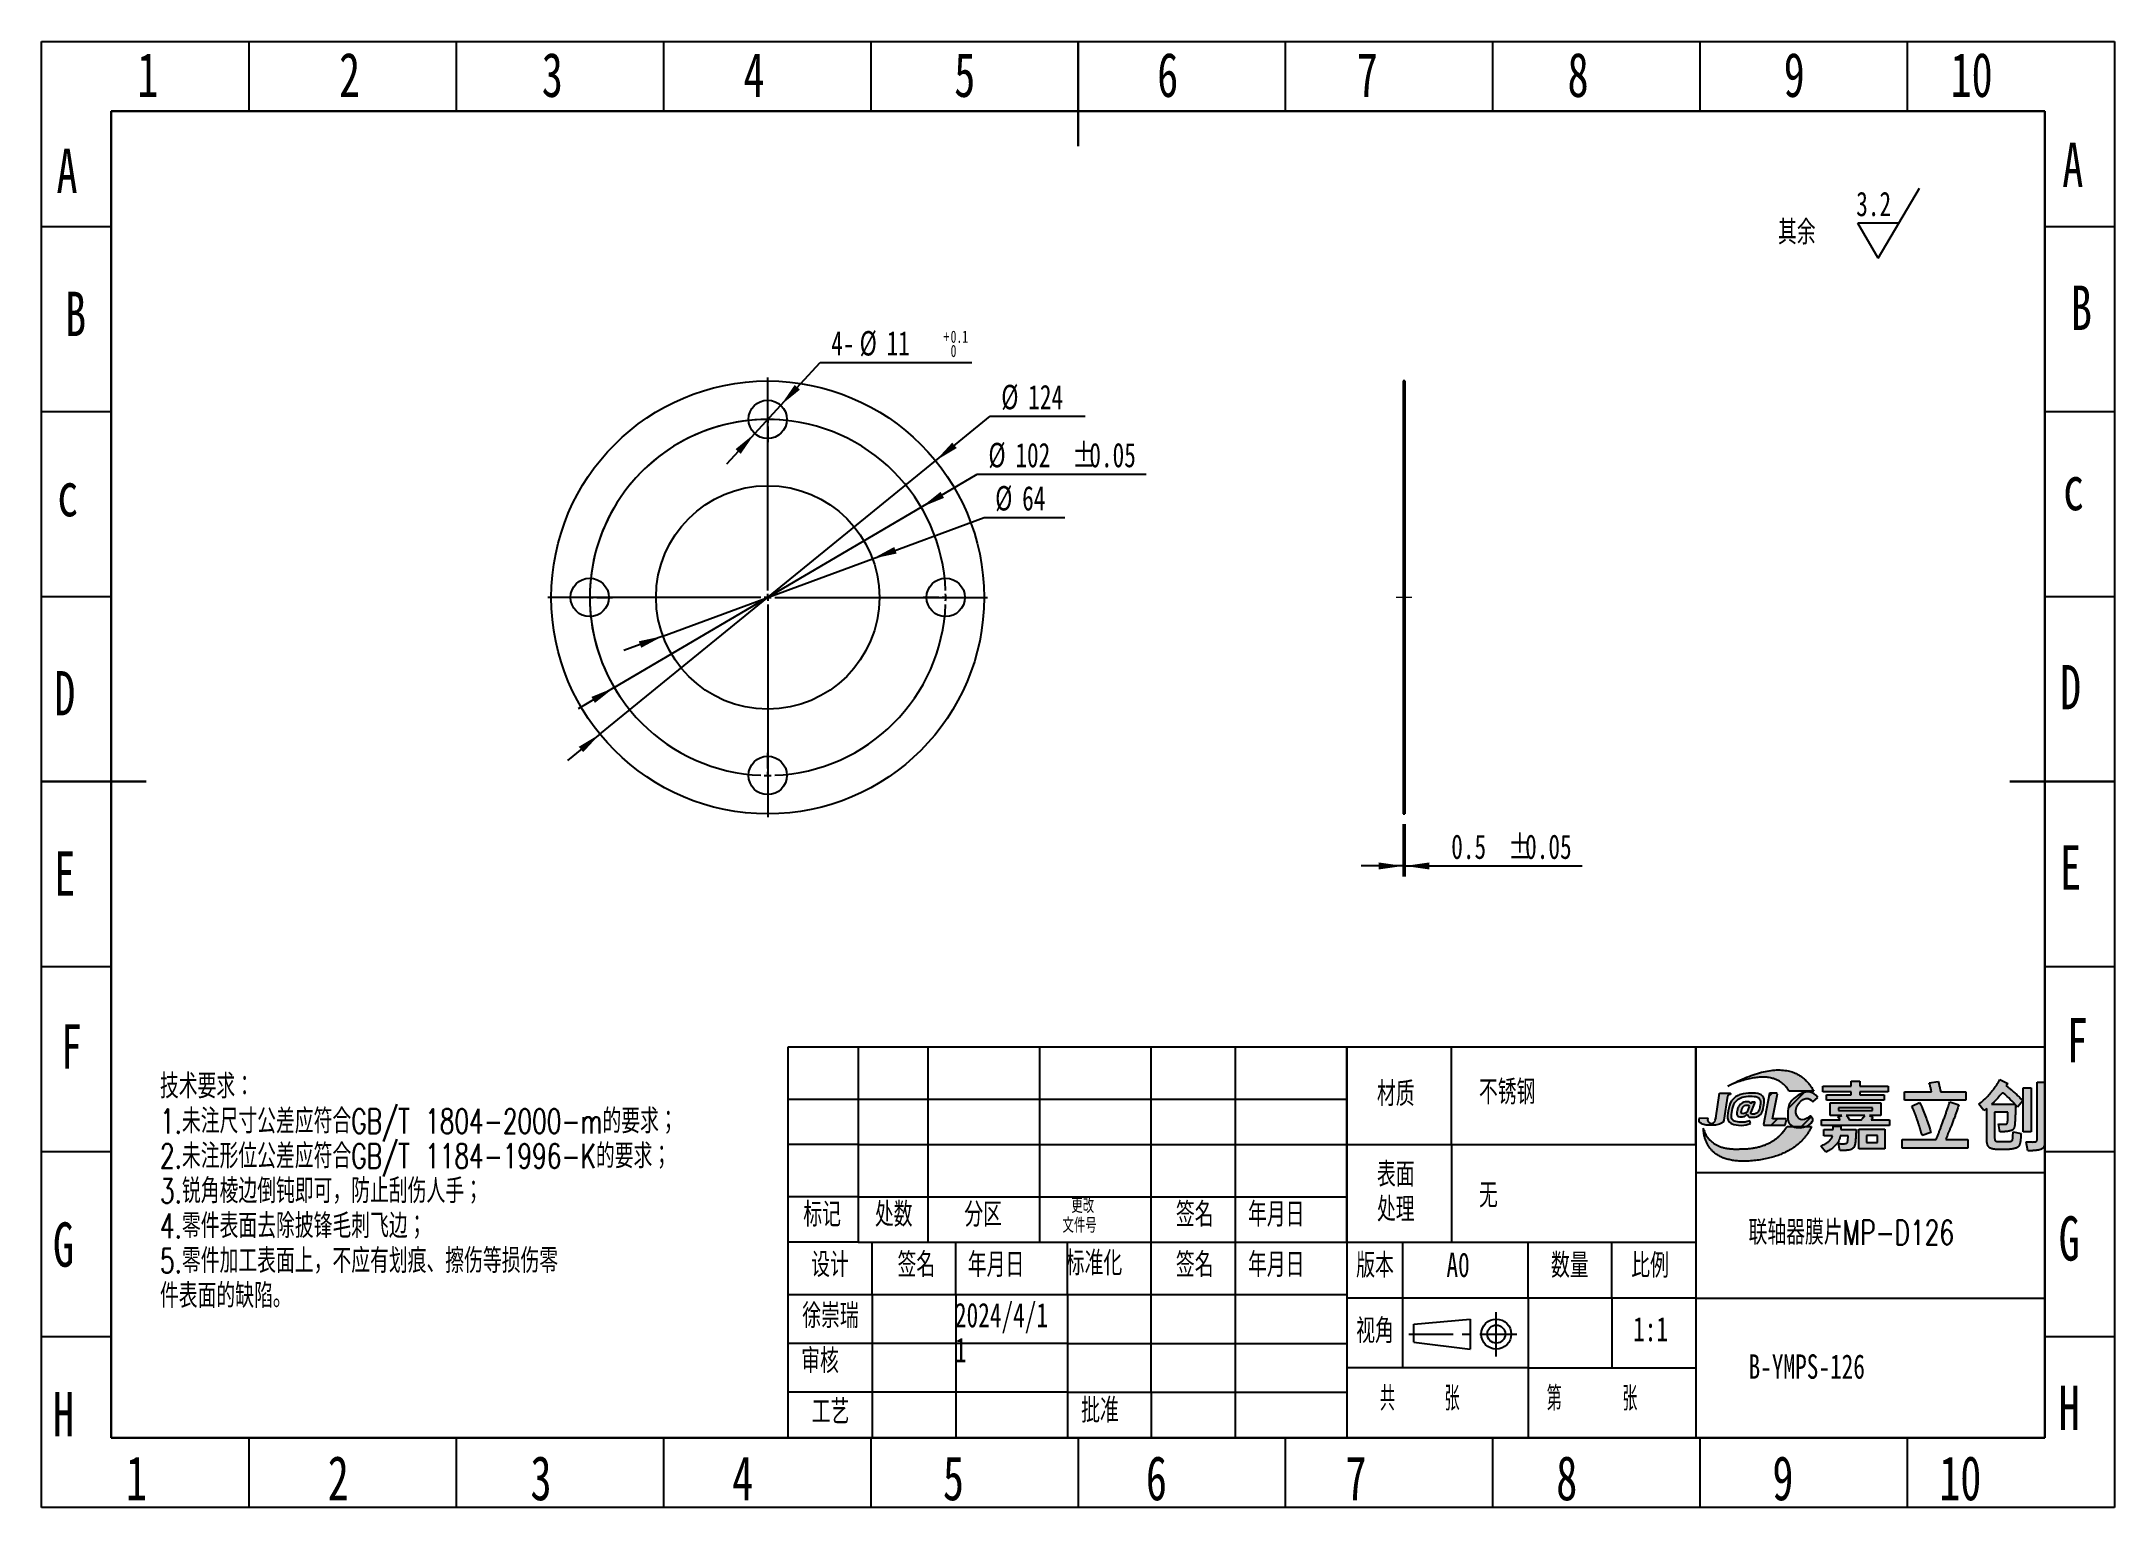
# Model space of a CAD drawing. Header units: millimetres. Extents: x 0 to 297, y 0 to 210.
import ezdxf

# ---------------------------------------------------------------- set-up
doc = ezdxf.new("R2010")
doc.units = ezdxf.units.MM
for name, pattern in [('CENTER', [10.16, 6.35, -1.27, 1.27, -1.27]), ('CENTERX2', [20.32, 12.7, -2.54, 2.54, -2.54]), ('HIDDEN', [1.905, 1.27, -0.635])]:
    doc.linetypes.add(name, pattern=pattern)
doc.layers.add('图框', color=7, linetype='Continuous')
doc.layers.add('细实线层', color=7, linetype='Continuous')
for name, color, linetype, lineweight in [('粗实线层', 7, 'Continuous', 30), ('红色', 1, 'Continuous', 158), ('蓝色', 150, 'Continuous', 158)]:
    doc.layers.add(name, color=color, linetype=linetype, lineweight=lineweight)
doc.styles.add('SLDTEXTSTYLE0', font='TXT', dxfattribs={"width": 0.7, "bigfont": 'bigfont'})
doc.styles.add('SLDTEXTSTYLE1', font='TXT', dxfattribs={"width": 0.7})
doc.styles.add('SLDTEXTSTYLE2', font='TXT', dxfattribs={"width": 0.566667, "bigfont": 'bigfont'})
doc.styles.add('SLDTEXTSTYLE3', font='TXT', dxfattribs={"width": 0.557143, "bigfont": 'bigfont'})
doc.dimstyles.new('SLDDIMSTYLE0', dxfattribs={"dimtxt": 3.5, "dimasz": 3.5, "dimexe": 0, "dimexo": 0.0625, "dimgap": 0.875, "dimtad": 0, "dimtih": 1, "dimtoh": 1, "dimdec": 1, "dimlfac": 2, "dimrnd": 1e-09, "dimzin": 12, "dimdsep": 46, "dimtxsty": 'SLDTEXTSTYLE1', "dimsah": 1, "dimcen": 0, "dimadec": 0, "dimazin": 3, "dimtfac": 1, "dimtdec": 1, "dimtmove": 0, "dimatfit": 3, "dimfxl": 1, "dimfrac": 2, "dimtolj": 1, "dimtzin": 12, "dimarcsym": 0})
doc.dimstyles.new('SLDDIMSTYLE1', dxfattribs={"dimtxt": 3.5, "dimasz": 3.5, "dimexe": 0, "dimexo": 0.0625, "dimgap": 0.875, "dimtad": 0, "dimtih": 1, "dimtoh": 1, "dimlfac": 2, "dimrnd": 1e-09, "dimzin": 12, "dimdsep": 46, "dimtxsty": 'SLDTEXTSTYLE1', "dimsah": 1, "dimcen": 0, "dimadec": 0, "dimazin": 3, "dimtfac": 1, "dimtmove": 0, "dimatfit": 3, "dimfxl": 1, "dimfrac": 2, "dimtolj": 1, "dimtzin": 12, "dimarcsym": 0})
doc.dimstyles.new('SLDDIMSTYLE2', dxfattribs={"dimtxt": 3.5, "dimasz": 3.5, "dimexe": 0, "dimexo": 0.0625, "dimgap": 0.875, "dimtad": 0, "dimtih": 1, "dimtoh": 1, "dimdec": 1, "dimlfac": 2, "dimrnd": 1e-09, "dimzin": 12, "dimdsep": 46, "dimtxsty": 'SLDTEXTSTYLE1', "dimsah": 1, "dimcen": 0, "dimadec": 0, "dimazin": 3, "dimtol": 1, "dimtp": 0.1, "dimtfac": 1, "dimtdec": 1, "dimtmove": 0, "dimatfit": 3, "dimfxl": 1, "dimfrac": 2, "dimtolj": 1, "dimarcsym": 0})
doc.dimstyles.new('SLDDIMSTYLE3', dxfattribs={"dimtxt": 3.5, "dimasz": 3.5, "dimexe": 0, "dimexo": 0.0625, "dimgap": 0.875, "dimtad": 2, "dimdec": 1, "dimlfac": 2, "dimrnd": 1e-09, "dimzin": 12, "dimdsep": 46, "dimtxsty": 'SLDTEXTSTYLE1', "dimsah": 1, "dimcen": 0.09, "dimadec": 0, "dimazin": 3, "dimtfac": 1, "dimtdec": 1, "dimtmove": 0, "dimatfit": 0, "dimfxl": 1, "dimfrac": 2, "dimtolj": 1, "dimtzin": 12, "dimarcsym": 0})

msp = doc.modelspace()

# ---------------------------------------------------------------- texts
at = {"layer": '图框'}
for s, insert, char_height, attachment_point, style in [('1', (13.7179, 208.4029), 6.35, 1, 'SLDTEXTSTYLE1'), ('2', (42.6339, 208.4029), 6.35, 1, 'SLDTEXTSTYLE1'), ('3', (71.6777, 208.4029), 6.35, 1, 'SLDTEXTSTYLE1'), ('4', (100.5802, 208.4029), 6.35, 1, 'SLDTEXTSTYLE1'), ('5', (130.7615, 208.4029), 6.35, 1, 'SLDTEXTSTYLE1'), ('6', (159.8423, 208.4029), 6.35, 1, 'SLDTEXTSTYLE1'), ('7', (188.4459, 208.4029), 6.35, 1, 'SLDTEXTSTYLE1'), ('8', (218.6328, 208.4029), 6.35, 1, 'SLDTEXTSTYLE1'), ('9', (249.5999, 208.4029), 6.35, 1, 'SLDTEXTSTYLE1'), ('10', (273.4934, 208.4029), 6.35, 1, 'SLDTEXTSTYLE1'), ('A', (2.1491, 194.6452), 6.35, 1, 'SLDTEXTSTYLE1'), ('A', (289.5069, 195.5187), 6.35, 1, 'SLDTEXTSTYLE1'), ('B', (4.8964, 174.1505), 6.35, 2, 'SLDTEXTSTYLE1'), ('B', (292.2541, 175.024), 6.35, 2, 'SLDTEXTSTYLE1'), ('c', (2.266, 148.3419), 6.35, 1, 'SLDTEXTSTYLE1'), ('c', (289.6237, 149.2154), 6.35, 1, 'SLDTEXTSTYLE1'), ('D', (1.8309, 119.8131), 6.35, 1, 'SLDTEXTSTYLE1'), ('D', (289.1887, 120.6866), 6.35, 1, 'SLDTEXTSTYLE1'), ('E', (1.8309, 93.9886), 6.35, 1, 'SLDTEXTSTYLE1'), ('E', (289.1887, 94.8621), 6.35, 1, 'SLDTEXTSTYLE1'), ('F', (2.7893, 69.2292), 6.35, 1, 'SLDTEXTSTYLE1'), ('F', (290.147, 70.1027), 6.35, 1, 'SLDTEXTSTYLE1'), ('\\M+18DDE质', (194.0256, 61.0015), 3.5, 2, 'SLDTEXTSTYLE0'), ('标记', (111.8439, 43.7274), 3.5, 2, 'SLDTEXTSTYLE0'), ('处\\M+19094', (122.1009, 43.7274), 3.5, 2, 'SLDTEXTSTYLE0'), ('\\M+195AA\\M+18BE6', (134.9057, 43.7274), 3.5, 2, 'SLDTEXTSTYLE0'), ('签\\M+196BC', (165.2236, 43.7274), 3.5, 2, 'SLDTEXTSTYLE0'), ('\\M+1944E\\M+18C8E\\M+193FA', (172.8512, 43.7274), 3.5, 1, 'SLDTEXTSTYLE0'), ('G', (288.9946, 41.7208), 6.35, 1, 'SLDTEXTSTYLE1'), ('G', (1.6369, 40.8473), 6.35, 1, 'SLDTEXTSTYLE1'), ('设计', (112.9733, 36.5207), 3.5, 2, 'SLDTEXTSTYLE0'), ('签\\M+196BC', (125.3447, 36.5207), 3.5, 2, 'SLDTEXTSTYLE0'), ('\\M+1944E\\M+18C8E\\M+193FA', (132.717, 36.5207), 3.5, 1, 'SLDTEXTSTYLE0'), ('标\\M+18F79\\M+189BB', (146.7499, 36.7423), 3.5, 1, 'SLDTEXTSTYLE0'), ('签\\M+196BC', (165.2236, 36.5207), 3.5, 2, 'SLDTEXTSTYLE0'), ('\\M+1944E\\M+18C8E\\M+193FA', (172.8512, 36.5207), 3.5, 1, 'SLDTEXTSTYLE0'), ('\\M+194C5\\M+1967B', (191.0525, 36.4312), 3.5, 2, 'SLDTEXTSTYLE0'), ('\\M+19094\\M+197CA', (218.9669, 36.4223), 3.5, 2, 'SLDTEXTSTYLE0'), ('\\M+194E4\\M+197E1', (230.455, 36.4223), 3.5, 2, 'SLDTEXTSTYLE0'), ('\\M+18F99\\M+19092\\M+19090', (113.0371, 29.2134), 3.5, 2, 'SLDTEXTSTYLE0'), ('视\\M+18A70', (191.0525, 27.0554), 3.5, 2, 'SLDTEXTSTYLE0'), ('审\\M+18A6A', (108.8439, 22.7555), 3.5, 1, 'SLDTEXTSTYLE0'), ('H', (1.6369, 16.5704), 6.35, 1, 'SLDTEXTSTYLE1'), ('\\M+18D48艺', (113.0505, 15.4619), 3.5, 2, 'SLDTEXTSTYLE0'), ('\\M+194E1\\M+18F79', (148.9514, 15.6735), 3.5, 1, 'SLDTEXTSTYLE0'), ('\\M+18BA4    张', (191.7446, 17.3751), 3.5, 1, 'SLDTEXTSTYLE2'), ('H', (288.9946, 17.4439), 6.35, 1, 'SLDTEXTSTYLE1'), ('1', (12.0963, 7.3907), 6.35, 1, 'SLDTEXTSTYLE1'), ('2', (41.0124, 7.3907), 6.35, 1, 'SLDTEXTSTYLE1'), ('3', (70.0561, 7.3907), 6.35, 1, 'SLDTEXTSTYLE1'), ('4', (98.9587, 7.3907), 6.35, 1, 'SLDTEXTSTYLE1'), ('5', (129.1399, 7.3907), 6.35, 1, 'SLDTEXTSTYLE1'), ('6', (158.2208, 7.3907), 6.35, 1, 'SLDTEXTSTYLE1'), ('7', (186.8244, 7.3907), 6.35, 1, 'SLDTEXTSTYLE1'), ('8', (217.0112, 7.3907), 6.35, 1, 'SLDTEXTSTYLE1'), ('9', (247.9784, 7.3907), 6.35, 1, 'SLDTEXTSTYLE1'), ('10', (271.8719, 7.3907), 6.35, 1, 'SLDTEXTSTYLE1')]:
    msp.add_mtext(s, dxfattribs=dict(at, insert=insert, char_height=char_height, attachment_point=attachment_point, style=style))
at = {"layer": '粗实线层', "insert": (215.6627, 17.3661), "char_height": 3.5, "attachment_point": 1, "style": 'SLDTEXTSTYLE3'}
msp.add_mtext('\\M+191E6     张', dxfattribs=at)
at = {"layer": '细实线层', "char_height": 3.5, "attachment_point": 1}
for s, insert, style in [('\\M+191B4\\M+1975D', (248.7861, 184.4143), 'SLDTEXTSTYLE0'), ('\\M+19573锈钢', (205.9436, 61.2659), 'SLDTEXTSTYLE0'), ('\\M+19DD9', (205.9436, 46.4894), 'SLDTEXTSTYLE0'), ('联轴\\M+18AED\\M+1968C\\M+195D0MP-D126', (244.5709, 41.1402), 'SLDTEXTSTYLE0'), ('A0', (201.2863, 36.5207), 'SLDTEXTSTYLE1'), ('1:1', (228.02, 27.3172), 'SLDTEXTSTYLE1'), ('B-YMPS-126', (244.5709, 21.9436), 'SLDTEXTSTYLE1')]:
    msp.add_mtext(s, dxfattribs=dict(at, insert=insert, style=style))

# ---------------------------------------------------------------- blocks, each defined once
blk = doc.blocks.new('块2')
at = {"layer": '图框', "linetype": 'CENTER'}
for p, q in [((12.52, 0), (12.52, 6.46)), ((0, 3.23), (15.47, 3.23))]:
    blk.add_line(p, q, dxfattribs=at)
at = {"layer": '图框'}
for p, q in [((0.73, 4.63), (8.77, 5.38)), ((0.73, 2.05), (0.73, 4.63)), ((8.77, 5.38), (8.77, 1.08)), ((0.73, 2.05), (8.77, 1.08))]:
    blk.add_line(p, q, dxfattribs=at)
for radius in [2.15, 1.29]:
    blk.add_circle((12.52, 3.23), radius, dxfattribs=at)
blk = doc.blocks.new('SW_NOTE_0')
at = {"layer": '细实线层', "color": 0, "char_height": 3.5, "attachment_point": 1, "style": 'SLDTEXTSTYLE0'}
for s, insert in [('\\M+18B5A术\\M+19776\\M+18B81\\M+18146', (0, 4.51)), ('1.\\M+196A2\\M+1928D\\M+18EDA\\M+190A1\\M+18CF6\\M+18DB7应\\M+19584\\M+18D87GB/T 1804-2000-m\\M+19349\\M+19776\\M+18B81\\M+18147', (0, -0.49)), ('2.\\M+196A2\\M+1928D\\M+18C60\\M+188CA\\M+18CF6\\M+18DB7应\\M+19584\\M+18D87GB/T 1184-1996-K\\M+19349\\M+19776\\M+18B81\\M+18147', (0, -5.49)), ('3.锐\\M+18A70棱边\\M+1937C钝\\M+191A6\\M+189C2\\M+18143\\M+19668\\M+18E7E\\M+19989伤\\M+1906C\\M+18EE8\\M+18147', (0, -10.49)), ('4.\\M+197EB\\M+18C8F\\M+1955C\\M+196CA\\M+18B8E\\M+18F9C\\M+194E2锋\\M+196D1\\M+18E68飞边\\M+18147', (0, -15.49)), ('5.\\M+197EB\\M+18C8F\\M+189C1\\M+18D48\\M+1955C\\M+196CA\\M+18FE3\\M+18143\\M+19573应\\M+1974C划\\M+18DAD\\M+18141\\M+18E43伤\\M+19399损伤\\M+197EB', (0, -20.49)), ('\\M+18C8F\\M+1955C\\M+196CA\\M+19349\\M+1E39E\\M+1E89C\\M+18142', (0, -25.49))]:
    blk.add_mtext(s, dxfattribs=dict(at, insert=insert))
blk = doc.blocks.new('SW_NOTE_1')
at = {"layer": '细实线层', "color": 0, "char_height": 3.5, "attachment_point": 1, "style": 'SLDTEXTSTYLE1'}
for s, insert in [('2024/4/1', (0, 4.51)), ('1', (0, -0.49))]:
    blk.add_mtext(s, dxfattribs=dict(at, insert=insert))
blk = doc.blocks.new('SW_NOTE_2')
at = {"layer": '图框', "color": 0, "char_height": 3.5, "attachment_point": 2, "style": 'SLDTEXTSTYLE0'}
for s, insert in [('\\M+1955C\\M+196CA', (4.05, 4.51)), ('处\\M+1979D', (4.05, -0.49))]:
    blk.add_mtext(s, dxfattribs=dict(at, insert=insert))
blk = doc.blocks.new('SW_NOTE_3')
at = {"layer": '图框', "color": 0, "char_height": 2.1167, "attachment_point": 1, "style": 'SLDTEXTSTYLE0'}
for s, insert in [('\\M+195B6\\M+18C8F\\M+18D86', (0, -0.09)), ('\\M+18D58\\M+189FC', (1.26, 2.73))]:
    blk.add_mtext(s, dxfattribs=dict(at, insert=insert))
blk = doc.blocks.new('SW_SFSYMBOL_0')
at = {"layer": '细实线层', "color": 0}
for p, q in [((3.16, -5), (9.06, 5)), ((3.16, -5), (0.21, 0)), ((6.11, 0), (0.21, 0))]:
    blk.add_line(p, q, dxfattribs=at)
at = {"layer": '细实线层', "color": 0, "insert": (0, 4.51), "char_height": 3.5, "attachment_point": 1, "style": 'SLDTEXTSTYLE1'}
blk.add_mtext('3.2', dxfattribs=at)
blk = doc.blocks.new('_D')
at = {"layer": '细实线层'}
for p, q in [((119.06, 135.91), (135.04, 141.8)), ((135.04, 141.8), (146.61, 141.8)), ((89.04, 124.83), (119.06, 135.91)), ((89.04, 124.83), (83.41, 122.75))]:
    blk.add_line(p, q, dxfattribs=at)
for points in [[(119.06, 135.91), (122.51, 136.65), (122.17, 137.59)], [(89.04, 124.83), (85.58, 124.08), (85.92, 123.15)]]:
    blk.add_solid(points, dxfattribs=at)
at = {"layer": '细实线层', "char_height": 3.5, "attachment_point": 1, "style": 'SLDTEXTSTYLE1'}
for s, insert in [('%%c', (136.63, 146.32, -0.03)), ('64', (140.5, 146.32, -0.03))]:
    blk.add_mtext(s, dxfattribs=dict(at, insert=insert))
blk = doc.blocks.new('_D_1')
at = {"layer": '细实线层'}
for p, q in [((126.03, 143.28), (134.07, 148)), ((134.07, 148), (158.27, 148)), ((82.06, 117.45), (126.03, 143.28)), ((82.06, 117.45), (76.88, 114.41))]:
    blk.add_line(p, q, dxfattribs=at)
blk.add_arc((104.05, 130.37), 25.5, 86.0642, 213.7956, dxfattribs=at)
for points in [[(126.03, 143.28), (129.3, 144.62), (128.8, 145.48)], [(82.06, 117.45), (78.79, 116.11), (79.29, 115.25)]]:
    blk.add_solid(points, dxfattribs=at)
at = {"layer": '细实线层', "char_height": 3.5, "attachment_point": 1, "style": 'SLDTEXTSTYLE1'}
for s, insert in [('%%c', (135.66, 152.51, -0.03)), ('102', (139.53, 152.51, -0.03)), ('%%p', (147.67, 152.51, -0.03)), ('0.05', (150.12, 152.51, -0.03))]:
    blk.add_mtext(s, dxfattribs=dict(at, insert=insert))
blk = doc.blocks.new('_D_2')
at = {"layer": '细实线层'}
for p, q in [((128.09, 149.94), (135.92, 156.31)), ((135.92, 156.31), (149.52, 156.31)), ((80.01, 110.79), (128.09, 149.94)), ((80.01, 110.79), (75.35, 107.01))]:
    blk.add_line(p, q, dxfattribs=at)
for points in [[(128.09, 149.94), (131.12, 151.76), (130.48, 152.54)], [(80.01, 110.79), (76.98, 108.97), (77.61, 108.2)]]:
    blk.add_solid(points, dxfattribs=at)
at = {"layer": '细实线层', "char_height": 3.5, "attachment_point": 1, "style": 'SLDTEXTSTYLE1'}
for s, insert in [('%%c', (137.5, 160.82, -0.03)), ('124', (141.37, 160.82, -0.03))]:
    blk.add_mtext(s, dxfattribs=dict(at, insert=insert))
blk = doc.blocks.new('_D_3')
at = {"layer": '细实线层'}
for p, q in [((105.91, 157.89), (111.55, 164.01)), ((111.55, 164.01), (133.3, 164.01)), ((102.18, 153.84), (105.91, 157.89)), ((102.18, 153.84), (98.12, 149.43))]:
    blk.add_line(p, q, dxfattribs=at)
for points in [[(105.91, 157.89), (108.65, 160.12), (107.91, 160.8)], [(102.18, 153.84), (99.44, 151.61), (100.18, 150.93)]]:
    blk.add_solid(points, dxfattribs=at)
at = {"layer": '细实线层', "attachment_point": 1, "style": 'SLDTEXTSTYLE1'}
for s, insert, char_height in [('4-', (113.14, 168.52, -0.03), 3.5), ('%%c', (117.21, 168.52, -0.03), 3.5), ('11', (121.08, 168.52, -0.03), 3.5), ('+', (129.23, 168.59, -0.03), 1.75), ('0.1', (130.25, 168.59, -0.03), 1.75), ('0', (130.25, 166.55, -0.03), 1.75)]:
    blk.add_mtext(s, dxfattribs=dict(at, insert=insert, char_height=char_height))
blk = doc.blocks.new('SW_CENTERMARKSYMBOL_0')
at = {"layer": '细实线层', "color": 0}
for p, q in [((0, -24.5), (0, 6)), ((0, 1), (0, 3.25)), ((0, 0), (0, 0.5)), ((0, 0), (0, -0.5)), ((0, -1), (0, -3.25)), ((-1, -25.5), (-31.5, -25.5)), ((-26.5, -25.5), (-28.75, -25.5)), ((-25.5, -25.5), (-26, -25.5)), ((-25.5, -25.5), (-25, -25.5)), ((-24.5, -25.5), (-22.25, -25.5)), ((0, -25.5), (-0.5, -25.5)), ((0, -25.5), (0, -25)), ((0, -25.5), (0, -26)), ((0, -25.5), (0.5, -25.5)), ((0, -26.5), (0, -57)), ((1, -25.5), (31.5, -25.5)), ((24.5, -25.5), (22.25, -25.5)), ((25.5, -25.5), (25, -25.5)), ((25.5, -25.5), (26, -25.5)), ((26.5, -25.5), (28.75, -25.5)), ((0, -50), (0, -47.75)), ((0, -51), (0, -50.5)), ((0, -51), (0, -51.5)), ((0, -52), (0, -54.25))]:
    blk.add_line(p, q, dxfattribs=at)
for start, end in [(90, 91.1234), (88.8766, 90), (92.2469, 177.7531), (2.2469, 87.7531), (178.8766, 180), (180, 181.1234), (182.2469, 267.7531), (272.2469, 357.7531), (0, 1.1234), (358.8766, 0), (268.8766, 270), (270, 271.1234)]:
    blk.add_arc((0, -25.5), 25.5, start, end, dxfattribs=at)
blk = doc.blocks.new('_D_4')
at = {"layer": '细实线层'}
for p, q in [((195.09, 97.87), (195.09, 90.4)), ((195.34, 97.87), (195.34, 90.4)), ((195.09, 91.9), (189.09, 91.9)), ((195.09, 91.9), (195.34, 91.9)), ((195.34, 91.9), (220.71, 91.9))]:
    blk.add_line(p, q, dxfattribs=at)
for points in [[(195.09, 91.9), (191.59, 92.4), (191.59, 91.4)], [(195.34, 91.9), (198.84, 91.4), (198.84, 92.4)]]:
    blk.add_solid(points, dxfattribs=at)
at = {"layer": '细实线层', "char_height": 3.5, "attachment_point": 1, "style": 'SLDTEXTSTYLE1'}
for s, insert in [('0.5', (201.97, 96.41, 0.05)), ('%%p', (210.12, 96.41, 0.05)), ('0.05', (212.56, 96.41, 0.05))]:
    blk.add_mtext(s, dxfattribs=dict(at, insert=insert))

# ---------------------------------------------------------------- dimensions: what is measured, and where the dimension line sits
at = {"layer": '细实线层'}
for p1, p2, text, dimstyle, picture, middle in [((105.9095, 157.888), (102.1821, 153.8436), '4-<>', 'SLDDIMSTYLE2', '_D_3', (123.2204, 166.7957)), ((126.0333, 143.2809), (82.0583, 117.4507), '<>%%p0.05', 'SLDDIMSTYLE0', '_D_1', (146.9611, 150.7879))]:
    dim = msp.add_diameter_dim_2p(p1=p1, p2=p2, text=text, dimstyle=dimstyle, dxfattribs=at)
    dim.commit()
    dim.dimension.update_dxf_attribs({"geometry": picture, "text_midpoint": middle, "dimtype": 163})
for p1, p2, dimstyle, picture, middle in [((128.0863, 149.9376), (80.0054, 110.794), 'SLDDIMSTYLE1', '_D_2', (143.5135, 159.0999)), ((119.0563, 135.9053), (89.0354, 124.8263), 'SLDDIMSTYLE0', '_D', (141.6197, 144.5915))]:
    dim = msp.add_diameter_dim_2p(p1=p1, p2=p2, dimstyle=dimstyle, dxfattribs=at)
    dim.commit()
    dim.dimension.update_dxf_attribs({"geometry": picture, "text_midpoint": middle, "dimtype": 163})
dim = msp.add_linear_dim(base=(195.3422, 91.8963), p1=(195.0922, 99.3658), p2=(195.3422, 99.3658), text='<>%%p0.05', dimstyle='SLDDIMSTYLE3', dxfattribs=at)
dim.commit()
dim.dimension.update_dxf_attribs({"geometry": '_D_4', "text_midpoint": (211.3422, 91.8963), "dimtype": 160})

# ---------------------------------------------------------------- hatches: boundary and pattern name
at = {"layer": '图框'}
h = msp.add_hatch(dxfattribs=at)
h.set_pattern_fill('ANSI31', color=256, style=0)
edge = h.paths.add_edge_path(flags=0)
edge.add_spline(control_points=[(253.3556, 56.0556), (252.8064, 55.5701), (251.7985, 55.426), (251.4634, 56.1676), (251.2442, 56.6528), (251.4715, 57.5459), (251.8978, 58.0168), (252.2194, 58.3722), (253.0792, 58.8389), (253.7752, 58.1017)], knot_values=[0, 0, 0, 0, 1, 2, 3, 4, 5, 6, 7, 7, 7, 7], weights=[1, 1, 1, 1, 1, 1, 1, 1, 1, 1], degree=3, periodic=0)
edge.add_line((253.7752, 58.1017), (254.5093, 58.7525))
edge.add_spline(control_points=[(254.5093, 58.7525), (253.7382, 59.6759), (252.3037, 59.5189), (251.3781, 58.8369), (250.7202, 58.3521), (250.264, 57.5681), (250.2072, 56.7259), (250.0603, 54.5475), (252.6856, 54.2026), (253.9407, 55.4507), (253.7938, 55.6408), (253.4867, 56.0463)], knot_values=[0, 0, 0, 0, 1, 2, 3, 4, 5, 6, 7, 8, 9, 9, 9, 9], weights=[1, 1, 1, 1, 1, 1, 1, 1, 1, 1, 1, 1], degree=3, periodic=0)
edge.add_line((253.4867, 56.0463), (253.3556, 56.0556))
h = msp.add_hatch(dxfattribs=at)
h.set_pattern_fill('ANSI31', color=256, style=0)
edge = h.paths.add_edge_path(flags=0)
edge.add_line((248.0087, 55.6619), (248.7068, 59.2723))
edge.add_line((248.7068, 59.2723), (248.6231, 59.3767))
edge.add_spline(control_points=[(248.6231, 59.3767), (248.6113, 59.3767), (247.5743, 59.3767)], knot_values=[0, 0, 0, 1, 1, 1], weights=[1, 1, 1], degree=2, periodic=0)
edge.add_line((247.5743, 59.3767), (246.6952, 54.8536))
edge.add_line((246.6952, 54.8536), (246.7795, 54.7481))
edge.add_spline(control_points=[(246.7795, 54.7481), (246.7794, 54.7488), (249.8248, 54.7487)], knot_values=[0, 0, 0, 1, 1, 1], weights=[1, 1, 1], degree=2, periodic=0)
edge.add_line((249.8248, 54.7487), (249.9828, 55.5593))
edge.add_line((249.9828, 55.5593), (249.9003, 55.6619))
edge.add_spline(control_points=[(249.9003, 55.6619), (249.3095, 55.6619), (248.0291, 55.6619), (248.0087, 55.6619)], knot_values=[0, 0, 0, 0, 1, 1, 1, 1], weights=[1, 1, 1, 1], degree=3, periodic=0)
at = {"layer": '红色'}
h = msp.add_hatch(color=1, dxfattribs=at)
edge = h.paths.add_edge_path(flags=0)
edge.add_spline(control_points=[(244.4239, 56.3229), (244.4246, 56.0491), (244.6833, 55.9025), (245.0378, 55.9025), (245.6748, 55.9025), (246.5184, 56.4109), (246.7184, 57.413), (246.9457, 58.5521), (246.2629, 59.3489), (244.928, 59.3489), (243.4271, 59.3489), (241.9467, 58.3419), (241.6404, 56.8069), (241.3643, 55.4234), (242.3198, 54.7439), (243.5715, 54.7439)], knot_values=[0, 0, 0, 0, 1, 2, 3, 4, 5, 6, 7, 8, 9, 10, 11, 12, 13, 13, 13, 13], weights=[1, 1, 1, 1, 1, 1, 1, 1, 1, 1, 1, 1, 1, 1, 1, 1], degree=3, periodic=0)
edge.add_spline(control_points=[(243.5715, 54.7439), (244.0146, 54.7439), (244.43, 54.827), (244.8436, 55.0127)], knot_values=[0, 0, 0, 0, 1, 1, 1, 1], weights=[1, 1, 1, 1], degree=3, periodic=0)
edge.add_line((244.8436, 55.0127), (244.7399, 55.4087))
edge.add_spline(control_points=[(244.7399, 55.4087), (244.4497, 55.2865), (244.0646, 55.1887), (243.7212, 55.1887), (242.7188, 55.1887), (241.9861, 55.7363), (242.2037, 56.8264), (242.4554, 58.0876), (243.6882, 58.9089), (244.7738, 58.9089), (245.9812, 58.9089), (246.3633, 58.2148), (246.1984, 57.3886), (246.0716, 56.7531), (245.5928, 56.3522), (245.2107, 56.3522), (244.9116, 56.3522), (244.8451, 56.5184), (245.0159, 56.8753)], knot_values=[0, 0, 0, 0, 1, 2, 3, 4, 5, 6, 7, 8, 9, 10, 11, 12, 13, 14, 15, 16, 16, 16, 16], weights=[1, 1, 1, 1, 1, 1, 1, 1, 1, 1, 1, 1, 1, 1, 1, 1, 1, 1, 1], degree=3, periodic=0)
edge.add_line((245.0159, 56.8753), (245.5254, 58.0681))
edge.add_line((245.5254, 58.0681), (245.0269, 58.0681))
edge.add_line((245.0269, 58.0681), (244.8925, 57.8383))
edge.add_line((244.8925, 57.8383), (244.8814, 57.8383))
edge.add_spline(control_points=[(244.8814, 57.8383), (244.8086, 58.029), (244.6591, 58.1121), (244.4486, 58.1121), (243.7231, 58.1121), (243.0603, 57.4277), (242.9296, 56.7726), (242.8281, 56.2642), (243.098, 55.9513), (243.5688, 55.9513), (243.8346, 55.9513), (244.1815, 56.1078), (244.4073, 56.3229)], knot_values=[0, 0, 0, 0, 1, 2, 3, 4, 5, 6, 7, 8, 9, 10, 10, 10, 10], weights=[1, 1, 1, 1, 1, 1, 1, 1, 1, 1, 1, 1, 1], degree=3, periodic=0)
edge.add_line((244.4073, 56.3229), (244.4239, 56.3229))
edge = h.paths.add_edge_path(flags=0)
edge.add_spline(control_points=[(244.3511, 56.6798), (244.1348, 56.4842), (243.9808, 56.406), (243.8368, 56.406)], knot_values=[0, 0, 0, 0, 1, 1, 1, 1], weights=[1, 1, 1, 1], degree=3, periodic=0)
edge.add_spline(control_points=[(243.8368, 56.406), (243.6152, 56.406), (243.4976, 56.538), (243.5522, 56.8118), (243.6234, 57.1686), (243.9728, 57.6428), (244.3771, 57.6428), (244.5211, 57.6428), (244.6101, 57.589), (244.6678, 57.4619)], knot_values=[0, 0, 0, 0, 1, 2, 3, 4, 5, 6, 7, 7, 7, 7], weights=[1, 1, 1, 1, 1, 1, 1, 1, 1, 1], degree=3, periodic=0)
edge.add_line((244.6678, 57.4619), (244.3511, 56.6798))
at = {"layer": '蓝色'}
h = msp.add_hatch(color=256, dxfattribs=at)
edge = h.paths.add_edge_path(flags=0)
edge.add_spline(control_points=[(253.9383, 59.6188), (250.8062, 65.3425), (241.6042, 60.3593)], knot_values=[0, 0, 0, 1, 1, 1], weights=[1, 1, 1], degree=2, periodic=0)
edge.add_spline(control_points=[(241.6042, 60.3593), (248.186, 63.2755), (250.4143, 59.6188)], knot_values=[0, 0, 0, 1, 1, 1], weights=[1, 1, 1], degree=2, periodic=0)
edge.add_line((250.4143, 59.6188), (253.9383, 59.6188))
h = msp.add_hatch(color=256, dxfattribs=at)
edge = h.paths.add_edge_path(flags=0)
edge.add_line((253.7752, 58.1017), (254.5093, 58.7525))
edge.add_spline(control_points=[(254.5093, 58.7525), (253.7382, 59.6759), (252.3037, 59.5189), (251.3781, 58.8369), (250.7202, 58.3521), (250.264, 57.5681), (250.2072, 56.7259), (250.0964, 55.0829), (250.7712, 54.6532), (250.9309, 54.5842)], knot_values=[0, 0, 0, 0, 1, 2, 3, 4, 5, 6, 6.26264409, 6.26264409, 6.26264409, 6.26264409], weights=[1, 1, 1, 1, 1, 1, 1, 1, 1, 1], degree=3, periodic=0)
edge.add_line((250.9309, 54.5842), (252.8116, 54.5842))
edge.add_spline(control_points=[(252.8116, 54.5842), (253.2588, 54.7758), (253.9263, 55.4693), (253.7938, 55.6408), (253.4867, 56.0463)], knot_values=[7.19630043, 7.19630043, 7.19630043, 7.19630043, 8, 9, 9, 9, 9], weights=[1, 1, 1, 1, 1], degree=3, periodic=0)
edge.add_line((253.4867, 56.0463), (253.3556, 56.0556))
edge.add_spline(control_points=[(253.3556, 56.0556), (252.8064, 55.5701), (251.7985, 55.426), (251.4634, 56.1676), (251.2442, 56.6528), (251.4715, 57.5459), (251.8978, 58.0168), (252.2194, 58.3722), (253.0792, 58.8389), (253.7752, 58.1017)], knot_values=[0, 0, 0, 0, 1, 2, 3, 4, 5, 6, 7, 7, 7, 7], weights=[1, 1, 1, 1, 1, 1, 1, 1, 1, 1], degree=3, periodic=0)
for points in [[(259.2531, 59.1207), (255.7427, 59.1207), (255.7427, 58.3706), (264.0194, 58.3706), (264.0194, 59.1207), (260.5091, 59.1207), (260.5091, 59.5386), (264.5454, 59.5386), (264.5454, 60.3744), (260.5091, 60.3744), (260.5091, 61.0495), (259.2531, 61.0495), (259.2531, 60.3744), (255.2275, 60.3744), (255.2275, 59.5386), (259.2531, 59.5386)], [(285.0492, 60.1172), (283.922, 60.1172), (283.922, 53.8377), (285.0492, 53.8377)]]:
    msp.add_hatch(color=256, dxfattribs=at).paths.add_polyline_path(points, flags=0)
h = msp.add_hatch(color=256, dxfattribs=at)
edge = h.paths.add_edge_path(flags=0)
edge.add_spline(control_points=[(270.4493, 60.8245), (270.5208, 60.6172), (270.5835, 60.4101), (270.6372, 60.203), (270.6908, 59.9957), (270.7391, 59.7743), (270.7821, 59.5386)], knot_values=[0, 0, 0, 0, 1, 2, 3, 4, 4, 4, 4], weights=[1, 1, 1, 1, 1, 1, 1], degree=3, periodic=0)
edge.add_line((270.7821, 59.5386), (266.8853, 59.5386))
edge.add_line((266.8853, 59.5386), (266.8853, 58.3384))
edge.add_line((266.8853, 58.3384), (275.688, 58.3384))
edge.add_line((275.688, 58.3384), (275.688, 59.5386))
edge.add_line((275.688, 59.5386), (272.0703, 59.5386))
edge.add_spline(control_points=[(272.0703, 59.5386), (272.0344, 59.7671), (271.9861, 60.0136), (271.9254, 60.278), (271.8645, 60.5422), (271.8019, 60.7959), (271.7375, 61.0388)], knot_values=[0, 0, 0, 0, 1, 2, 3, 4, 4, 4, 4], weights=[1, 1, 1, 1, 1, 1, 1], degree=3, periodic=0)
edge.add_line((271.7375, 61.0388), (270.4493, 60.8245))
h = msp.add_hatch(color=256, dxfattribs=at)
edge = h.paths.add_edge_path(flags=0)
edge.add_spline(control_points=[(278.6833, 52.8626), (278.6833, 52.5696), (278.7065, 52.3251), (278.7531, 52.1286), (278.7996, 51.9322), (278.8766, 51.7749), (278.9839, 51.6571), (279.0913, 51.5392), (279.2343, 51.4535), (279.4133, 51.3999), (279.5921, 51.3463), (279.814, 51.3125), (280.0789, 51.2981), (280.2292, 51.2911), (280.3902, 51.2857), (280.5619, 51.282), (280.7337, 51.2785), (280.9001, 51.2767), (281.0611, 51.2767), (281.2221, 51.2767), (281.3724, 51.2785), (281.512, 51.282), (281.6515, 51.2857), (281.7678, 51.2911), (281.8609, 51.2981), (282.1757, 51.3195), (282.4334, 51.3553), (282.6338, 51.4052), (282.8341, 51.4553), (282.9969, 51.5285), (283.1222, 51.6249), (283.2474, 51.7214), (283.3386, 51.8464), (283.396, 52), (283.4532, 52.1537), (283.4961, 52.3518), (283.5248, 52.5947), (283.5318, 52.6446), (283.5391, 52.7107), (283.5463, 52.7929), (283.5533, 52.875), (283.5605, 52.9607), (283.5677, 53.0501), (283.5748, 53.1394), (283.582, 53.2305), (283.5892, 53.3234), (283.5962, 53.4161), (283.5999, 53.4948), (283.5999, 53.5591)], knot_values=[0, 0, 0, 0, 1, 2, 3, 4, 5, 6, 7, 8, 9, 10, 11, 12, 13, 14, 15, 16, 17, 18, 19, 20, 21, 22, 23, 24, 25, 26, 27, 28, 29, 30, 31, 32, 33, 34, 35, 36, 37, 38, 39, 40, 41, 42, 43, 44, 45, 46, 46, 46, 46], weights=[1, 1, 1, 1, 1, 1, 1, 1, 1, 1, 1, 1, 1, 1, 1, 1, 1, 1, 1, 1, 1, 1, 1, 1, 1, 1, 1, 1, 1, 1, 1, 1, 1, 1, 1, 1, 1, 1, 1, 1, 1, 1, 1, 1, 1, 1, 1, 1, 1], degree=3, periodic=0)
edge.add_line((283.5999, 53.5591), (282.4942, 53.8056))
edge.add_line((282.4942, 53.8056), (282.4513, 53.1305))
edge.add_spline(control_points=[(282.4513, 53.1305), (282.4369, 52.9805), (282.4208, 52.8608), (282.403, 52.7715), (282.385, 52.6821), (282.3601, 52.6143), (282.3278, 52.5679), (282.2956, 52.5214), (282.2527, 52.4911), (282.199, 52.4768), (282.1454, 52.4624), (282.0791, 52.4517), (282.0004, 52.4447), (281.6354, 52.4232), (281.3204, 52.4142), (281.0558, 52.4179), (280.7909, 52.4214), (280.4975, 52.4303), (280.1755, 52.4447), (280.1039, 52.4517), (280.0448, 52.4643), (279.9984, 52.4822), (279.9517, 52.4999), (279.9142, 52.5358), (279.8856, 52.5893), (279.857, 52.6429), (279.8373, 52.7179), (279.8266, 52.8144), (279.8159, 52.9108), (279.8105, 53.0411), (279.8105, 53.2055)], knot_values=[0, 0, 0, 0, 1, 2, 3, 4, 5, 6, 7, 8, 9, 10, 11, 12, 13, 14, 15, 16, 17, 18, 19, 20, 21, 22, 23, 24, 25, 26, 27, 28, 28, 28, 28], weights=[1, 1, 1, 1, 1, 1, 1, 1, 1, 1, 1, 1, 1, 1, 1, 1, 1, 1, 1, 1, 1, 1, 1, 1, 1, 1, 1, 1, 1, 1, 1], degree=3, periodic=0)
edge.add_line((279.8105, 53.2055), (279.8105, 56.656))
edge.add_line((279.8105, 56.656), (281.7321, 56.656))
edge.add_spline(control_points=[(281.7321, 56.656), (281.7321, 56.3774), (281.7284, 56.1398), (281.7213, 55.9434), (281.7141, 55.7468), (281.7034, 55.5558), (281.6891, 55.3701), (281.6747, 55.2558), (281.6604, 55.1682), (281.6462, 55.1076), (281.6318, 55.0468), (281.6068, 55.0004), (281.571, 54.9683), (281.5351, 54.9361), (281.4868, 54.9182), (281.4261, 54.9147), (281.3652, 54.911), (281.2847, 54.9093), (281.1846, 54.9093), (281.0485, 54.9093), (280.9162, 54.9128), (280.7874, 54.92), (280.6586, 54.9271), (280.5225, 54.9378), (280.3795, 54.9522)], knot_values=[0, 0, 0, 0, 1, 2, 3, 4, 5, 6, 7, 8, 9, 10, 11, 12, 13, 14, 15, 16, 17, 18, 19, 20, 21, 22, 22, 22, 22], weights=[1, 1, 1, 1, 1, 1, 1, 1, 1, 1, 1, 1, 1, 1, 1, 1, 1, 1, 1, 1, 1, 1, 1, 1, 1], degree=3, periodic=0)
edge.add_line((280.3795, 54.9522), (280.5834, 53.827))
edge.add_spline(control_points=[(280.5834, 53.827), (280.748, 53.8198), (280.9108, 53.8198), (281.0719, 53.827), (281.2329, 53.8341), (281.3956, 53.8485), (281.5603, 53.8699), (281.8107, 53.8984), (282.0093, 53.9377), (282.1561, 53.9878), (282.3027, 54.0377), (282.4154, 54.1092), (282.4942, 54.2021), (282.5729, 54.2948), (282.6266, 54.4092), (282.6553, 54.545), (282.6838, 54.6806), (282.7052, 54.845), (282.7197, 55.0379), (282.7339, 55.2308), (282.7465, 55.4219), (282.7572, 55.6112), (282.768, 55.8004), (282.7769, 55.9987), (282.7841, 56.206), (282.7911, 56.4131), (282.7983, 56.6363), (282.8056, 56.8757), (282.8126, 57.115), (282.8163, 57.3847), (282.8163, 57.6847), (282.8735, 57.6275), (282.9253, 57.5704), (282.9719, 57.5133), (283.0184, 57.456), (283.0667, 57.4024), (283.1169, 57.3526)], knot_values=[0, 0, 0, 0, 1, 2, 3, 4, 5, 6, 7, 8, 9, 10, 11, 12, 13, 14, 15, 16, 17, 18, 19, 20, 21, 22, 23, 24, 25, 26, 27, 28, 29, 30, 31, 32, 33, 34, 34, 34, 34], weights=[1, 1, 1, 1, 1, 1, 1, 1, 1, 1, 1, 1, 1, 1, 1, 1, 1, 1, 1, 1, 1, 1, 1, 1, 1, 1, 1, 1, 1, 1, 1, 1, 1, 1, 1, 1, 1], degree=3, periodic=0)
edge.add_line((283.1169, 57.3526), (283.8576, 58.2741))
edge.add_spline(control_points=[(283.8576, 58.2741), (283.7143, 58.4384), (283.5355, 58.6224), (283.3208, 58.826), (283.1061, 59.0296), (282.8555, 59.2563), (282.5694, 59.5064), (282.3617, 59.6921), (282.1703, 59.8601), (281.9951, 60.0101), (281.8196, 60.1601), (281.6532, 60.2957), (281.4959, 60.4173)], knot_values=[0, 0, 0, 0, 1, 2, 3, 4, 5, 6, 7, 8, 9, 10, 10, 10, 10], weights=[1, 1, 1, 1, 1, 1, 1, 1, 1, 1, 1, 1, 1], degree=3, periodic=0)
edge.add_line((281.4959, 60.4173), (281.6891, 60.7602))
edge.add_line((281.6891, 60.7602), (280.5727, 61.296))
edge.add_spline(control_points=[(280.5727, 61.296), (280.4224, 61.003), (280.2399, 60.7029), (280.0252, 60.3959), (279.8105, 60.0886), (279.5599, 59.7707), (279.2738, 59.4421), (278.7083, 58.7778), (278.1394, 58.2241), (277.5669, 57.7812)], knot_values=[0, 0, 0, 0, 1, 2, 3, 4, 5, 6, 7, 7, 7, 7], weights=[1, 1, 1, 1, 1, 1, 1, 1, 1, 1], degree=3, periodic=0)
edge.add_line((277.5669, 57.7812), (278.2969, 56.8596))
edge.add_line((278.2969, 56.8596), (278.6833, 57.149))
edge.add_line((278.6833, 57.149), (278.6833, 52.8626))
edge = h.paths.add_edge_path(flags=0)
edge.add_spline(control_points=[(281.8394, 58.6706), (282.19, 58.3277), (282.4942, 58.024), (282.7519, 57.7598)], knot_values=[0, 0, 0, 0, 1, 1, 1, 1], weights=[1, 1, 1, 1], degree=3, periodic=0)
edge.add_line((282.7519, 57.7598), (279.3918, 57.7598))
edge.add_spline(control_points=[(279.3918, 57.7598), (279.9786, 58.2883), (280.4903, 58.8635), (280.9269, 59.485), (281.1988, 59.2563), (281.5029, 58.9849), (281.8394, 58.6706)], knot_values=[0, 0, 0, 0, 1, 2, 3, 4, 4, 4, 4], weights=[1, 1, 1, 1, 1, 1, 1], degree=3, periodic=0)
h = msp.add_hatch(color=256, dxfattribs=at)
edge = h.paths.add_edge_path(flags=0)
edge.add_spline(control_points=[(284.5661, 51.1052), (284.7378, 51.0982), (284.9274, 51.0998), (285.135, 51.1106), (285.3425, 51.1213), (285.5465, 51.1373), (285.7469, 51.1588), (285.9901, 51.1802), (286.196, 51.2196), (286.3642, 51.2767), (286.5323, 51.3339), (286.6648, 51.4178), (286.7614, 51.5285), (286.858, 51.6393), (286.9278, 51.7857), (286.9664, 51.9494), (286.9906, 52.0524), (287, 52.1038)], knot_values=[0, 0, 0, 0, 1, 2, 3, 4, 5, 6, 7, 8, 9, 10, 11, 12, 13, 14, 14.6960119, 14.6960119, 14.6960119, 14.6960119], weights=[1, 1, 1, 1, 1, 1, 1, 1, 1, 1, 1, 1, 1, 1, 1, 1, 1, 1], degree=3, periodic=0)
edge.add_line((287, 52.1038), (287, 60.9531))
edge.add_line((287, 60.9531), (285.908, 60.9531))
edge.add_line((285.908, 60.9531), (285.908, 52.9055))
edge.add_spline(control_points=[(285.908, 52.9055), (285.908, 52.7839), (285.9026, 52.6875), (285.8919, 52.6161), (285.8811, 52.5446), (285.8543, 52.4911), (285.8113, 52.4554), (285.7684, 52.4196), (285.7057, 52.3946), (285.6235, 52.3804), (285.5411, 52.366), (285.4319, 52.359), (285.2961, 52.359), (285.1386, 52.359), (284.9775, 52.3625), (284.813, 52.3697), (284.6483, 52.3767), (284.4837, 52.3874), (284.3192, 52.4018)], knot_values=[0, 0, 0, 0, 1, 2, 3, 4, 5, 6, 7, 8, 9, 10, 11, 12, 13, 14, 15, 16, 16, 16, 16], weights=[1, 1, 1, 1, 1, 1, 1, 1, 1, 1, 1, 1, 1, 1, 1, 1, 1, 1, 1], degree=3, periodic=0)
edge.add_line((284.3192, 52.4018), (284.5661, 51.1052))
h = msp.add_hatch(color=256, dxfattribs=at)
edge = h.paths.add_edge_path(flags=0)
edge.add_spline(control_points=[(241.9815, 59.1423), (241.9976, 59.2425), (242.0014, 59.2834), (242.0015, 59.2851), (241.9157, 59.3632), (241.915, 59.3632), (241.5041, 59.3632), (240.4187, 59.3632)], knot_values=[0, 0, 0, 0, 1, 2, 3, 4, 5, 5, 5, 5], weights=[1, 1, 1, 1, 1, 1, 1, 1], degree=3, periodic=0)
edge.add_line((240.4187, 59.3632), (239.8588, 55.7965))
edge.add_spline(control_points=[(239.8588, 55.7965), (239.8854, 55.9519), (239.8048, 55.3687), (239.646, 55.198), (239.5255, 55.0684), (239.4125, 55.0253), (239.1938, 55.0317), (239.0862, 55.0349), (238.9519, 55.1014), (238.8746, 55.178), (238.7867, 55.2651), (238.7052, 55.3952), (238.7084, 55.5771), (238.7097, 55.6549), (238.7276, 55.7193), (238.7616, 55.7965)], knot_values=[0, 0, 0, 0, 1, 2, 3, 4, 5, 6, 7, 8, 9, 10, 11, 12, 13, 13, 13, 13], weights=[1, 1, 1, 1, 1, 1, 1, 1, 1, 1, 1, 1, 1, 1, 1, 1], degree=3, periodic=0)
edge.add_line((238.7616, 55.7965), (237.5514, 55.7973))
edge.add_line((237.5514, 55.7973), (237.4952, 55.4663))
edge.add_spline(control_points=[(237.4952, 55.4663), (237.4618, 55.2419), (237.6426, 55.0636), (237.9843, 54.9312), (238.2969, 54.8134), (238.6885, 54.7546), (239.1595, 54.7546), (239.6344, 54.7546), (240.0448, 54.8134), (240.3908, 54.9312), (240.7783, 55.0636), (240.9887, 55.2419), (241.0221, 55.4663)], knot_values=[0, 0, 0, 0, 1, 2, 3, 4, 5, 6, 7, 8, 9, 10, 10, 10, 10], weights=[1, 1, 1, 1, 1, 1, 1, 1, 1, 1, 1, 1, 1], degree=3, periodic=0)
edge.add_line((241.0221, 55.4663), (241.5689, 58.9217))
edge.add_spline(control_points=[(241.5689, 58.9217), (241.5814, 58.9769), (241.6168, 59.0274), (241.6752, 59.0734), (241.7335, 59.1194), (241.7939, 59.1423), (241.8564, 59.1423)], knot_values=[0, 0, 0, 0, 1, 2, 3, 4, 4, 4, 4], weights=[1, 1, 1, 1, 1, 1, 1], degree=3, periodic=0)
edge.add_line((241.8564, 59.1423), (241.9815, 59.1423))
h = msp.add_hatch(color=256, dxfattribs=at)
edge = h.paths.add_edge_path(flags=0)
edge.add_line((249.9828, 55.5593), (249.9003, 55.6619))
edge.add_spline(control_points=[(249.9003, 55.6619), (249.3095, 55.6619), (248.0291, 55.6619), (248.0087, 55.6619)], knot_values=[0, 0, 0, 0, 1, 1, 1, 1], weights=[1, 1, 1, 1], degree=3, periodic=0)
edge.add_line((248.0087, 55.6619), (248.7068, 59.2723))
edge.add_line((248.7068, 59.2723), (248.6231, 59.3767))
edge.add_line((248.6231, 59.3767), (247.5743, 59.3767))
edge.add_line((247.5743, 59.3767), (246.6952, 54.8536))
edge.add_line((246.6952, 54.8536), (246.7795, 54.7481))
edge.add_spline(control_points=[(246.7795, 54.7481), (246.7795, 54.7481), (246.7795, 54.7481), (246.7815, 54.7488), (249.8248, 54.7487)], knot_values=[0.00031954, 0.00031954, 0.00031954, 0.00069418, 0.00069418, 1, 1, 1], weights=[1, 1, 1, 1, 1], degree=2, periodic=0)
edge.add_line((249.8248, 54.7487), (249.9828, 55.5593))
h = msp.add_hatch(color=256, dxfattribs=at)
edge = h.paths.add_edge_path(flags=0)
edge.add_spline(control_points=[(262.1193, 55.5416), (262.2194, 55.6844), (262.2981, 55.8095), (262.3555, 55.9166)], knot_values=[0, 0, 0, 0, 1, 1, 1, 1], weights=[1, 1, 1, 1], degree=3, periodic=0)
edge.add_line((262.3555, 55.9166), (261.8831, 56.1631))
edge.add_line((261.8831, 56.1631), (263.5256, 56.1631))
edge.add_line((263.5256, 56.1631), (263.5256, 57.9526))
edge.add_line((263.5256, 57.9526), (256.2366, 57.9526))
edge.add_line((256.2366, 57.9526), (256.2366, 56.1631))
edge.add_line((256.2366, 56.1631), (257.9219, 56.1631))
edge.add_line((257.9219, 56.1631), (257.3745, 55.9059))
edge.add_line((257.3745, 55.9059), (257.675, 55.5416))
edge.add_line((257.675, 55.5416), (255.0235, 55.5416))
edge.add_line((255.0235, 55.5416), (255.0235, 54.7164))
edge.add_line((255.0235, 54.7164), (264.7386, 54.7164))
edge.add_line((264.7386, 54.7164), (264.7386, 55.5416))
edge.add_line((264.7386, 55.5416), (262.1193, 55.5416))
edge = h.paths.add_edge_path(flags=0)
edge.add_spline(control_points=[(260.9814, 55.863), (260.9385, 55.7987), (260.8955, 55.7398), (260.8526, 55.6862), (260.8096, 55.6326), (260.7702, 55.5844), (260.7345, 55.5416)], knot_values=[0, 0, 0, 0, 1, 2, 3, 4, 4, 4, 4], weights=[1, 1, 1, 1, 1, 1, 1], degree=3, periodic=0)
edge.add_line((260.7345, 55.5416), (259.0384, 55.5416))
edge.add_line((259.0384, 55.5416), (258.77, 55.8952))
edge.add_line((258.77, 55.8952), (258.5446, 56.1631))
edge.add_line((258.5446, 56.1631), (261.2068, 56.1631))
edge.add_line((261.2068, 56.1631), (260.9814, 55.863))
h.paths.add_polyline_path([(257.4389, 56.8596), (257.4389, 57.2668), (262.3233, 57.2668), (262.3233, 56.8596)], flags=0)
h = msp.add_hatch(color=256, dxfattribs=at)
edge = h.paths.add_edge_path(flags=0)
edge.add_spline(control_points=[(272.811, 52.734), (272.9326, 53.0269), (273.0633, 53.3465), (273.2028, 53.6931), (273.3424, 54.0395), (273.4943, 54.4199), (273.6591, 54.8343), (273.9023, 55.4558), (274.1062, 55.997), (274.2709, 56.4578), (274.4355, 56.9186), (274.5786, 57.3346), (274.7003, 57.7062)], knot_values=[0, 0, 0, 0, 1, 2, 3, 4, 5, 6, 7, 8, 9, 10, 10, 10, 10], weights=[1, 1, 1, 1, 1, 1, 1, 1, 1, 1, 1, 1, 1], degree=3, periodic=0)
edge.add_line((274.7003, 57.7062), (273.3907, 58.1348))
edge.add_spline(control_points=[(273.3907, 58.1348), (273.2761, 57.7705), (273.1384, 57.3454), (272.9774, 56.8596), (272.8164, 56.3737), (272.6248, 55.8272), (272.4031, 55.2201), (272.2169, 54.7128), (272.047, 54.2538), (271.8931, 53.8431), (271.7392, 53.4322), (271.5942, 53.0625), (271.4584, 52.734)], knot_values=[0, 0, 0, 0, 1, 2, 3, 4, 5, 6, 7, 8, 9, 10, 10, 10, 10], weights=[1, 1, 1, 1, 1, 1, 1, 1, 1, 1, 1, 1, 1], degree=3, periodic=0)
edge.add_line((271.4584, 52.734), (266.5632, 52.734))
edge.add_line((266.5632, 52.734), (266.5632, 51.4803))
edge.add_line((266.5632, 51.4803), (275.9993, 51.4803))
edge.add_line((275.9993, 51.4803), (275.9993, 52.734))
edge.add_line((275.9993, 52.734), (272.811, 52.734))
h = msp.add_hatch(color=256, dxfattribs=at)
edge = h.paths.add_edge_path(flags=0)
edge.add_spline(control_points=[(267.9695, 57.5026), (268.0482, 57.3239), (268.1198, 57.1613), (268.1842, 57.015), (268.2486, 56.8685), (268.3112, 56.7166), (268.3721, 56.5596), (268.4328, 56.4024), (268.4955, 56.2363), (268.5599, 56.0613), (268.6244, 55.8861), (268.6958, 55.6809), (268.7746, 55.4451), (268.8533, 55.2094), (268.9231, 55.0004), (268.984, 54.8182), (269.0447, 54.6361), (269.1002, 54.4609), (269.1504, 54.2932), (269.2004, 54.1252), (269.2487, 53.961), (269.2953, 53.8002), (269.3418, 53.6395), (269.3865, 53.4697), (269.4295, 53.2912)], knot_values=[0, 0, 0, 0, 1, 2, 3, 4, 5, 6, 7, 8, 9, 10, 11, 12, 13, 14, 15, 16, 17, 18, 19, 20, 21, 22, 22, 22, 22], weights=[1, 1, 1, 1, 1, 1, 1, 1, 1, 1, 1, 1, 1, 1, 1, 1, 1, 1, 1, 1, 1, 1, 1, 1, 1], degree=3, periodic=0)
edge.add_line((269.4295, 53.2912), (270.664, 53.7092))
edge.add_spline(control_points=[(270.664, 53.7092), (270.5352, 54.2734), (270.299, 55.0128), (269.9555, 55.9273), (269.6262, 56.8275), (269.3256, 57.5275), (269.0538, 58.0276)], knot_values=[0, 0, 0, 0, 1, 2, 3, 4, 4, 4, 4], weights=[1, 1, 1, 1, 1, 1, 1], degree=3, periodic=0)
edge.add_line((269.0538, 58.0276), (267.9695, 57.5026))
h = msp.add_hatch(color=256, dxfattribs=at)
edge = h.paths.add_edge_path(flags=0)
edge.add_spline(control_points=[(244.5881, 49.6186), (251.4864, 50.1295), (253.5993, 54.5842)], knot_values=[0, 0, 0, 1, 1, 1], weights=[1, 1, 1], degree=2, periodic=0)
edge.add_line((253.5993, 54.5842), (252.8116, 54.5842))
edge.add_spline(control_points=[(252.8116, 54.5842), (252.7024, 54.5374), (252.1404, 54.3482), (251.3793, 54.3904), (250.9309, 54.5842)], knot_values=[1.80369957, 1.80369957, 1.80369957, 1.80369957, 2, 2.73735591, 2.73735591, 2.73735591, 2.73735591], weights=[1, 1, 1, 1, 1], degree=3, periodic=0)
edge.add_line((250.9309, 54.5842), (250.0949, 54.5842))
edge.add_spline(control_points=[(250.0949, 54.5842), (248.0338, 51.3148), (243.3366, 51.3566)], knot_values=[0, 0, 0, 1, 1, 1], weights=[1, 1, 1], degree=2, periodic=0)
edge.add_spline(control_points=[(243.3366, 51.3566), (238.9865, 51.1533), (238.0802, 54.336)], knot_values=[0, 0, 0, 1, 1, 1], weights=[1, 1, 1], degree=2, periodic=0)
edge.add_spline(control_points=[(238.0802, 54.336), (238.4189, 49.3469), (244.5881, 49.6186)], knot_values=[0, 0, 0, 1, 1, 1], weights=[1, 1, 1], degree=2, periodic=0)
h = msp.add_hatch(color=256, dxfattribs=at)
edge = h.paths.add_edge_path(flags=0)
edge.add_spline(control_points=[(256.5908, 53.2269), (256.5049, 52.9768), (256.3904, 52.7732), (256.2473, 52.6161), (256.1327, 52.4946), (255.961, 52.3606), (255.732, 52.2143), (255.5029, 52.0679), (255.2275, 51.9126), (254.9054, 51.7481)], knot_values=[0, 0, 0, 0, 1, 2, 3, 4, 5, 6, 7, 7, 7, 7], weights=[1, 1, 1, 1, 1, 1, 1, 1, 1, 1], degree=3, periodic=0)
edge.add_line((254.9054, 51.7481), (255.6354, 50.8909))
edge.add_spline(control_points=[(255.6354, 50.8909), (256.0146, 51.0982), (256.3313, 51.2999), (256.5854, 51.4963), (256.8394, 51.6929), (257.0487, 51.8911), (257.2134, 52.0911), (257.4496, 52.3839), (257.6106, 52.7625), (257.6965, 53.2269)], knot_values=[0, 0, 0, 0, 1, 2, 3, 4, 5, 6, 7, 7, 7, 7], weights=[1, 1, 1, 1, 1, 1, 1, 1, 1, 1], degree=3, periodic=0)
edge.add_line((257.6965, 53.2269), (258.8451, 53.2269))
edge.add_spline(control_points=[(258.8451, 53.2269), (258.8307, 53.1054), (258.82, 52.984), (258.8129, 52.8626), (258.8057, 52.741), (258.795, 52.6304), (258.7807, 52.5304), (258.7663, 52.4447), (258.7521, 52.3767), (258.7378, 52.3268), (258.7234, 52.2769), (258.693, 52.2357), (258.6465, 52.2036), (258.5999, 52.1714), (258.5355, 52.1483), (258.4533, 52.1339), (258.371, 52.1197), (258.2618, 52.1125), (258.1259, 52.1125), (258.0041, 52.1125), (257.8933, 52.1143), (257.7931, 52.1178), (257.6928, 52.1215), (257.5747, 52.1304), (257.4389, 52.1446)], knot_values=[0, 0, 0, 0, 1, 2, 3, 4, 5, 6, 7, 8, 9, 10, 11, 12, 13, 14, 15, 16, 17, 18, 19, 20, 21, 22, 22, 22, 22], weights=[1, 1, 1, 1, 1, 1, 1, 1, 1, 1, 1, 1, 1, 1, 1, 1, 1, 1, 1, 1, 1, 1, 1, 1, 1], degree=3, periodic=0)
edge.add_line((257.4389, 52.1446), (257.6321, 51.1373))
edge.add_spline(control_points=[(257.6321, 51.1373), (257.7966, 51.1303), (257.9773, 51.1303), (258.1742, 51.1373), (258.371, 51.1445), (258.5623, 51.1588), (258.7485, 51.1802), (259.1278, 51.2231), (259.398, 51.3286), (259.559, 51.4963), (259.72, 51.6643), (259.8183, 51.9196), (259.8542, 52.2625), (259.8827, 52.4696), (259.9079, 52.7394), (259.9294, 53.0716), (259.9508, 53.4037), (259.9686, 53.7698), (259.9831, 54.1699)], knot_values=[0, 0, 0, 0, 1, 2, 3, 4, 5, 6, 7, 8, 9, 10, 11, 12, 13, 14, 15, 16, 16, 16, 16], weights=[1, 1, 1, 1, 1, 1, 1, 1, 1, 1, 1, 1, 1, 1, 1, 1, 1, 1, 1], degree=3, periodic=0)
edge.add_line((259.9831, 54.1699), (257.7716, 54.1699))
edge.add_spline(control_points=[(257.7716, 54.1699), (257.7787, 54.2557), (257.7824, 54.3395), (257.7824, 54.4218), (257.7824, 54.5038), (257.7859, 54.5699), (257.7931, 54.62)], knot_values=[0, 0, 0, 0, 1, 2, 3, 4, 4, 4, 4], weights=[1, 1, 1, 1, 1, 1, 1], degree=3, periodic=0)
edge.add_line((257.7931, 54.62), (256.7089, 54.62))
edge.add_line((256.7089, 54.62), (256.7089, 54.1699))
edge.add_line((256.7089, 54.1699), (255.3456, 54.1699))
edge.add_line((255.3456, 54.1699), (255.3456, 53.2269))
edge.add_line((255.3456, 53.2269), (256.5908, 53.2269))
h = msp.add_hatch(color=256, dxfattribs=at)
h.paths.add_polyline_path([(264.1053, 54.2021), (260.3802, 54.2021), (260.3802, 51.3945), (264.1053, 51.3945)], flags=0)
h.paths.add_polyline_path([(261.4537, 52.2732), (261.4537, 53.3019), (263.0318, 53.3019), (263.0318, 52.2732)], flags=0)

# ---------------------------------------------------------------- linework, layer by layer
at = {"color": 7, "linetype": 'Continuous'}
for p, q in [((195.3422, 161.3658), (195.0922, 161.3658)), ((195.0922, 161.3658), (195.0922, 99.3658)), ((195.3422, 161.3658), (195.3422, 99.3658)), ((195.0922, 99.3658), (195.3422, 99.3658))]:
    msp.add_line(p, q, dxfattribs=at)
at = {"color": 7, "linetype": 'HIDDEN', "lineweight": 0}
for p, q in [((195.3422, 158.6158), (195.0922, 158.6158)), ((195.0922, 153.1158), (195.3422, 153.1158)), ((195.3422, 146.3658), (195.0922, 146.3658)), ((195.3422, 133.1158), (195.0922, 133.1158)), ((195.0922, 127.6158), (195.3422, 127.6158)), ((195.0922, 114.3658), (195.3422, 114.3658)), ((195.3422, 107.6158), (195.0922, 107.6158)), ((195.0922, 102.1158), (195.3422, 102.1158))]:
    msp.add_line(p, q, dxfattribs=at)
at = {"color": 7, "linetype": 'Continuous'}
for centre, radius in [((104.0458, 130.3658), 31), ((104.0458, 155.8658), 2.75), ((104.0458, 130.3658), 16), ((78.5458, 130.3658), 2.75), ((129.5458, 130.3658), 2.75), ((104.0458, 104.8658), 2.75)]:
    msp.add_circle(centre, radius, dxfattribs=at)
at = {"layer": '图框'}
for p, q in [((0, 0), (0, 210)), ((0, 210), (297, 210)), ((29.7, 210), (29.7, 200)), ((59.4, 210), (59.4, 200)), ((89.1, 210), (89.1, 200)), ((118.8, 210), (118.8, 200)), ((148.5, 210), (148.5, 200)), ((178.2, 210), (178.2, 200)), ((207.9, 210), (207.9, 200)), ((237.6, 210), (237.6, 200)), ((267.3, 210), (267.3, 200)), ((297, 210), (297, 0)), ((0, 183.5), (10, 183.5)), ((287, 183.5), (297, 183.5)), ((0, 157), (10, 157)), ((287, 157), (297, 157)), ((0, 130.5), (10, 130.5)), ((287, 130.5), (297, 130.5)), ((0, 104), (10, 104)), ((287, 104), (297, 104)), ((0, 77.5), (10, 77.5)), ((287, 77.5), (297, 77.5)), ((107, 66), (237, 66)), ((107, 10), (107, 66)), ((117, 66), (117, 58.5071)), ((127, 66), (127, 38)), ((143, 66), (143, 38)), ((159, 38), (159, 66)), ((171, 66), (171, 10)), ((187, 38), (187, 66)), ((187, 66), (187, 38)), ((202, 52), (202, 66)), ((237, 52), (237, 66)), ((237, 66), (237, 48)), ((237, 66), (287, 66)), ((237, 66), (237, 10)), ((253.9383, 59.6188), (250.4143, 59.6188)), ((255.2275, 59.5386), (255.2275, 60.3744)), ((255.2275, 60.3744), (259.2531, 60.3744)), ((259.2531, 59.5386), (255.2275, 59.5386)), ((259.2531, 60.3744), (259.2531, 61.0495)), ((259.2531, 61.0495), (260.5091, 61.0495)), ((259.2531, 59.1207), (259.2531, 59.5386)), ((260.5091, 61.0495), (260.5091, 60.3744)), ((260.5091, 60.3744), (264.5454, 60.3744)), ((264.5454, 59.5386), (260.5091, 59.5386)), ((260.5091, 59.5386), (260.5091, 59.1207)), ((264.5454, 60.3744), (264.5454, 59.5386)), ((266.8853, 58.3384), (266.8853, 59.5386)), ((266.8853, 59.5386), (270.7821, 59.5386)), ((270.4493, 60.8245), (271.7375, 61.0388)), ((272.0703, 59.5386), (275.688, 59.5386)), ((275.688, 59.5386), (275.688, 58.3384)), ((280.5727, 61.296), (281.6891, 60.7602)), ((281.6891, 60.7602), (281.4959, 60.4173)), ((283.922, 53.8377), (283.922, 60.1172)), ((283.922, 60.1172), (285.0492, 60.1172)), ((285.0492, 60.1172), (285.0492, 53.8377)), ((285.908, 52.9055), (285.908, 60.9531)), ((285.908, 60.9531), (287.0351, 60.9531)), ((287.0351, 60.9531), (287.0351, 52.659)), ((107, 58.5071), (117, 58.5071)), ((117, 58.5071), (117, 52)), ((117, 58.5071), (127, 58.5071)), ((127, 58.5071), (143, 58.5071)), ((143, 58.5071), (159, 58.5071)), ((159, 58.5071), (187, 58.5071)), ((239.8588, 55.7965), (240.4187, 59.3632)), ((241.5689, 58.9217), (241.0221, 55.4663)), ((241.9815, 59.1423), (241.8564, 59.1423)), ((244.6678, 57.4619), (244.3511, 56.6798)), ((244.8925, 57.8383), (244.8814, 57.8383)), ((245.0269, 58.0681), (244.8925, 57.8383)), ((245.0159, 56.8753), (245.5254, 58.0681)), ((245.5254, 58.0681), (245.0269, 58.0681)), ((247.5743, 59.3767), (246.6952, 54.8536)), ((248.0087, 55.6619), (248.7068, 59.2723)), ((248.7068, 59.2723), (248.6231, 59.3767)), ((253.7752, 58.1017), (254.5093, 58.7525)), ((255.7427, 58.3706), (255.7427, 59.1207)), ((255.7427, 59.1207), (259.2531, 59.1207)), ((264.0194, 58.3706), (255.7427, 58.3706)), ((256.2366, 56.1631), (256.2366, 57.9526)), ((256.2366, 57.9526), (263.5256, 57.9526)), ((262.3233, 57.2668), (257.4389, 57.2668)), ((257.4389, 57.2668), (257.4389, 56.8596)), ((257.4389, 56.8596), (262.3233, 56.8596)), ((260.5091, 59.1207), (264.0194, 59.1207)), ((262.3233, 56.8596), (262.3233, 57.2668)), ((263.5256, 57.9526), (263.5256, 56.1631)), ((264.0194, 59.1207), (264.0194, 58.3706)), ((275.688, 58.3384), (266.8853, 58.3384)), ((267.9695, 57.5026), (269.0538, 58.0276)), ((273.3907, 58.1348), (274.7003, 57.7062)), ((278.2969, 56.8596), (277.5669, 57.7812)), ((278.6833, 57.149), (278.2969, 56.8596)), ((278.6833, 52.8626), (278.6833, 57.149)), ((279.3918, 57.7598), (282.7519, 57.7598)), ((281.7321, 56.656), (279.8105, 56.656)), ((279.8105, 56.656), (279.8105, 53.2055)), ((283.8576, 58.2741), (283.1169, 57.3526)), ((237.4952, 55.4663), (237.5514, 55.7973)), ((237.5514, 55.7973), (238.7616, 55.7965)), ((244.4073, 56.3229), (244.4239, 56.3229)), ((244.8436, 55.0127), (244.7399, 55.4087)), ((246.6952, 54.8536), (246.7795, 54.7481)), ((249.8248, 54.7487), (249.9828, 55.5593)), ((249.9828, 55.5593), (249.9003, 55.6619)), ((250.0949, 54.5842), (253.5993, 54.5842)), ((253.4867, 56.0463), (253.3556, 56.0556)), ((255.0235, 54.7164), (255.0235, 55.5416)), ((255.0235, 55.5416), (257.675, 55.5416)), ((264.7386, 54.7164), (255.0235, 54.7164)), ((255.3456, 53.2269), (255.3456, 54.1699)), ((255.3456, 54.1699), (256.7089, 54.1699)), ((257.9219, 56.1631), (256.2366, 56.1631)), ((256.7089, 54.1699), (256.7089, 54.62)), ((256.7089, 54.62), (257.7931, 54.62)), ((257.3745, 55.9059), (257.9219, 56.1631)), ((257.675, 55.5416), (257.3745, 55.9059)), ((257.7716, 54.1699), (259.9831, 54.1699)), ((261.2068, 56.1631), (258.5446, 56.1631)), ((258.5446, 56.1631), (258.77, 55.8952)), ((258.77, 55.8952), (259.0384, 55.5416)), ((259.0384, 55.5416), (260.7345, 55.5416)), ((260.3802, 51.3945), (260.3802, 54.2021)), ((260.3802, 54.2021), (264.1053, 54.2021)), ((260.9814, 55.863), (261.2068, 56.1631)), ((263.5256, 56.1631), (261.8831, 56.1631)), ((261.8831, 56.1631), (262.3555, 55.9166)), ((262.1193, 55.5416), (264.7386, 55.5416)), ((264.1053, 54.2021), (264.1053, 51.3945)), ((264.7386, 55.5416), (264.7386, 54.7164)), ((270.664, 53.7092), (269.4295, 53.2912)), ((280.5834, 53.827), (280.3795, 54.9522)), ((282.4513, 53.1305), (282.4942, 53.8056)), ((282.4942, 53.8056), (283.5999, 53.5591)), ((285.0492, 53.8377), (283.922, 53.8377)), ((0, 51), (10, 51)), ((117, 52), (107, 52)), ((117, 52), (117, 44.5071)), ((117, 52), (127, 52)), ((127, 52), (143, 52)), ((143, 52), (159, 52)), ((159, 52), (187, 52)), ((187, 52), (202, 52)), ((202, 52), (237, 52)), ((202, 52), (202, 38)), ((255.6354, 50.8909), (254.9054, 51.7481)), ((256.5908, 53.2269), (255.3456, 53.2269)), ((257.6321, 51.1373), (257.4389, 52.1446)), ((258.8451, 53.2269), (257.6965, 53.2269)), ((264.1053, 51.3945), (260.3802, 51.3945)), ((263.0318, 53.3019), (261.4537, 53.3019)), ((261.4537, 53.3019), (261.4537, 52.2732)), ((261.4537, 52.2732), (263.0318, 52.2732)), ((263.0318, 52.2732), (263.0318, 53.3019)), ((266.5632, 51.4803), (266.5632, 52.734)), ((266.5632, 52.734), (271.4584, 52.734)), ((275.9993, 51.4803), (266.5632, 51.4803)), ((272.811, 52.734), (275.9993, 52.734)), ((275.9993, 52.734), (275.9993, 51.4803)), ((284.5661, 51.1052), (284.3192, 52.4018)), ((287, 51), (297, 51)), ((237, 48), (287, 48)), ((237, 48), (237, 30)), ((117, 44.5071), (107, 44.5071)), ((117, 44.5071), (117, 38)), ((117, 44.5071), (127, 44.5071)), ((127, 44.5071), (143, 44.5071)), ((143, 44.5071), (159, 44.5071)), ((159, 44.5071), (187, 44.5071)), ((117, 38), (107, 38)), ((117, 38), (127, 38)), ((119, 30.5071), (119, 38)), ((127, 38), (143, 38)), ((131, 30.5071), (131, 38)), ((143, 38), (159, 38)), ((147, 30.5071), (147, 38)), ((159, 38), (187, 38)), ((159, 30.5071), (159, 38)), ((187, 38), (237, 38)), ((187, 38), (187, 30.5071)), ((195, 38), (195, 20)), ((213, 30), (213, 38)), ((225, 30), (225, 38)), ((107, 30.5071), (119, 30.5071)), ((119, 30.5071), (119, 23.5071)), ((119, 30.5071), (131, 30.5071)), ((131, 30.5071), (131, 23.5071)), ((131, 30.5071), (147, 30.5071)), ((147, 30.5071), (147, 23.5071)), ((147, 30.5071), (159, 30.5071)), ((159, 23.5071), (159, 30.5071)), ((159, 30.5071), (187, 30.5071)), ((187, 30.5071), (187, 23.5071)), ((213, 30), (187, 30)), ((225, 30), (213, 30)), ((213, 30), (213, 20)), ((237, 30), (225, 30)), ((225, 30), (225, 20)), ((237, 30), (287, 30)), ((237, 30), (237, 10)), ((0, 24.5), (10, 24.5)), ((287, 24.5), (297, 24.5)), ((119, 23.5071), (107, 23.5071)), ((119, 23.5071), (119, 16.5071)), ((131, 23.5071), (119, 23.5071)), ((131, 23.5071), (131, 16.5071)), ((147, 23.5071), (131, 23.5071)), ((147, 23.5071), (147, 16.5071)), ((147, 23.5071), (159, 23.5071)), ((159, 16.5071), (159, 23.5071)), ((159, 23.5071), (187, 23.5071)), ((187, 23.5071), (187, 16.5071)), ((213, 20), (187, 20)), ((213, 20), (237, 20)), ((213, 20), (213, 10)), ((119, 16.5071), (107, 16.5071)), ((119, 16.5071), (119, 10)), ((131, 16.5071), (119, 16.5071)), ((131, 16.5071), (131, 10)), ((147, 16.5071), (131, 16.5071)), ((147, 16.5071), (147, 10)), ((147, 16.5071), (159, 16.5071)), ((159, 16.5071), (159, 10)), ((159, 16.5071), (187, 16.5071)), ((187, 16.5071), (187, 10)), ((29.7, 10), (29.7, 0)), ((59.4, 10), (59.4, 0)), ((89.1, 10), (89.1, 0)), ((118.8, 10), (118.8, 0)), ((148.5, 10), (148.5, 0)), ((178.2, 10), (178.2, 0)), ((207.9, 10), (207.9, 0)), ((237.6, 10), (237.6, 0)), ((267.3, 10), (267.3, 0)), ((297, 0), (0, 0))]:
    msp.add_line(p, q, dxfattribs=at)
for points, degree in [([(241.6042, 60.3593), (250.8062, 65.3425), (253.9383, 59.6188)], 2), ([(250.4143, 59.6188), (248.186, 63.2755), (241.6042, 60.3593)], 2), ([(254.5093, 58.7525), (253.7382, 59.6759), (252.3037, 59.5189), (251.3781, 58.8369), (250.7202, 58.3521), (250.264, 57.5681), (250.2072, 56.7259), (250.0603, 54.5475), (252.6856, 54.2026), (253.9407, 55.4507), (253.7938, 55.6408), (253.4867, 56.0463)], 3), ([(270.7821, 59.5386), (270.7391, 59.7743), (270.6908, 59.9957), (270.6372, 60.203), (270.5835, 60.4101), (270.5208, 60.6172), (270.4493, 60.8245)], 3), ([(271.7375, 61.0388), (271.8019, 60.7959), (271.8645, 60.5422), (271.9254, 60.278), (271.9861, 60.0136), (272.0344, 59.7671), (272.0703, 59.5386)], 3), ([(277.5669, 57.7812), (278.1394, 58.2241), (278.7083, 58.7778), (279.2738, 59.4421), (279.5599, 59.7707), (279.8105, 60.0886), (280.0252, 60.3959), (280.2399, 60.7029), (280.4224, 61.003), (280.5727, 61.296)], 3), ([(281.8394, 58.6706), (281.5029, 58.9849), (281.1988, 59.2563), (280.9269, 59.485), (280.4903, 58.8635), (279.9786, 58.2883), (279.3918, 57.7598)], 3), ([(281.4959, 60.4173), (281.6532, 60.2957), (281.8196, 60.1601), (281.9951, 60.0101), (282.1703, 59.8601), (282.3617, 59.6921), (282.5694, 59.5064), (282.8555, 59.2563), (283.1061, 59.0296), (283.3208, 58.826), (283.5355, 58.6224), (283.7143, 58.4384), (283.8576, 58.2741)], 3), ([(240.4187, 59.3632), (241.5041, 59.3632), (241.915, 59.3632), (241.9157, 59.3632), (242.0015, 59.2851), (242.0014, 59.2834), (241.9976, 59.2425), (241.9815, 59.1423)], 3), ([(244.4239, 56.3229), (244.4246, 56.0491), (244.6833, 55.9025), (245.0378, 55.9025), (245.6748, 55.9025), (246.5184, 56.4109), (246.7184, 57.413), (246.9457, 58.5521), (246.2629, 59.3489), (244.928, 59.3489), (243.4271, 59.3489), (241.9467, 58.3419), (241.6404, 56.8069), (241.3643, 55.4234), (242.3198, 54.7439), (243.5715, 54.7439)], 3), ([(241.8564, 59.1423), (241.7939, 59.1423), (241.7335, 59.1194), (241.6752, 59.0734), (241.6168, 59.0274), (241.5814, 58.9769), (241.5689, 58.9217)], 3), ([(244.7399, 55.4087), (244.4497, 55.2865), (244.0646, 55.1887), (243.7212, 55.1887), (242.7188, 55.1887), (241.9861, 55.7363), (242.2037, 56.8264), (242.4554, 58.0876), (243.6882, 58.9089), (244.7738, 58.9089), (245.9812, 58.9089), (246.3633, 58.2148), (246.1984, 57.3886), (246.0716, 56.7531), (245.5928, 56.3522), (245.2107, 56.3522), (244.9116, 56.3522), (244.8451, 56.5184), (245.0159, 56.8753)], 3), ([(244.8814, 57.8383), (244.8086, 58.029), (244.6591, 58.1121), (244.4486, 58.1121), (243.7231, 58.1121), (243.0603, 57.4277), (242.9296, 56.7726), (242.8281, 56.2642), (243.098, 55.9513), (243.5688, 55.9513), (243.8346, 55.9513), (244.1815, 56.1078), (244.4073, 56.3229)], 3), ([(243.8368, 56.406), (243.6152, 56.406), (243.4976, 56.538), (243.5522, 56.8118), (243.6234, 57.1686), (243.9728, 57.6428), (244.3771, 57.6428), (244.5211, 57.6428), (244.6101, 57.589), (244.6678, 57.4619)], 3), ([(244.3511, 56.6798), (244.1348, 56.4842), (243.9808, 56.406), (243.8368, 56.406)], 3), ([(248.6231, 59.3767), (248.6113, 59.3767), (247.5743, 59.3767)], 2), ([(253.3556, 56.0556), (252.8064, 55.5701), (251.7985, 55.426), (251.4634, 56.1676), (251.2442, 56.6528), (251.4715, 57.5459), (251.8978, 58.0168), (252.2194, 58.3722), (253.0792, 58.8389), (253.7752, 58.1017)], 3), ([(269.4295, 53.2912), (269.3865, 53.4697), (269.3418, 53.6395), (269.2953, 53.8002), (269.2487, 53.961), (269.2004, 54.1252), (269.1504, 54.2932), (269.1002, 54.4609), (269.0447, 54.6361), (268.984, 54.8182), (268.9231, 55.0004), (268.8533, 55.2094), (268.7746, 55.4451), (268.6958, 55.6809), (268.6244, 55.8861), (268.5599, 56.0613), (268.4955, 56.2363), (268.4328, 56.4024), (268.3721, 56.5596), (268.3112, 56.7166), (268.2486, 56.8685), (268.1842, 57.015), (268.1198, 57.1613), (268.0482, 57.3239), (267.9695, 57.5026)], 3), ([(269.0538, 58.0276), (269.3256, 57.5275), (269.6262, 56.8275), (269.9555, 55.9273), (270.299, 55.0128), (270.5352, 54.2734), (270.664, 53.7092)], 3), ([(271.4584, 52.734), (271.5942, 53.0625), (271.7392, 53.4322), (271.8931, 53.8431), (272.047, 54.2538), (272.2169, 54.7128), (272.4031, 55.2201), (272.6248, 55.8272), (272.8164, 56.3737), (272.9774, 56.8596), (273.1384, 57.3454), (273.2761, 57.7705), (273.3907, 58.1348)], 3), ([(274.7003, 57.7062), (274.5786, 57.3346), (274.4355, 56.9186), (274.2709, 56.4578), (274.1062, 55.997), (273.9023, 55.4558), (273.6591, 54.8343), (273.4943, 54.4199), (273.3424, 54.0395), (273.2028, 53.6931), (273.0633, 53.3465), (272.9326, 53.0269), (272.811, 52.734)], 3), ([(280.3795, 54.9522), (280.5225, 54.9378), (280.6586, 54.9271), (280.7874, 54.92), (280.9162, 54.9128), (281.0485, 54.9093), (281.1846, 54.9093), (281.2847, 54.9093), (281.3652, 54.911), (281.4261, 54.9147), (281.4868, 54.9182), (281.5351, 54.9361), (281.571, 54.9683), (281.6068, 55.0004), (281.6318, 55.0468), (281.6462, 55.1076), (281.6604, 55.1682), (281.6747, 55.2558), (281.6891, 55.3701), (281.7034, 55.5558), (281.7141, 55.7468), (281.7213, 55.9434), (281.7284, 56.1398), (281.7321, 56.3774), (281.7321, 56.656)], 3), ([(283.1169, 57.3526), (283.0667, 57.4024), (283.0184, 57.456), (282.9719, 57.5133), (282.9253, 57.5704), (282.8735, 57.6275), (282.8163, 57.6847), (282.8163, 57.3847), (282.8126, 57.115), (282.8056, 56.8757), (282.7983, 56.6363), (282.7911, 56.4131), (282.7841, 56.206), (282.7769, 55.9987), (282.768, 55.8004), (282.7572, 55.6112), (282.7465, 55.4219), (282.7339, 55.2308), (282.7197, 55.0379), (282.7052, 54.845), (282.6838, 54.6806), (282.6553, 54.545), (282.6266, 54.4092), (282.5729, 54.2948), (282.4942, 54.2021), (282.4154, 54.1092), (282.3027, 54.0377), (282.1561, 53.9878), (282.0093, 53.9377), (281.8107, 53.8984), (281.5603, 53.8699), (281.3956, 53.8485), (281.2329, 53.8341), (281.0719, 53.827), (280.9108, 53.8198), (280.748, 53.8198), (280.5834, 53.827)], 3), ([(282.7519, 57.7598), (282.4942, 58.024), (282.19, 58.3277), (281.8394, 58.6706)], 3), ([(241.0221, 55.4663), (240.9887, 55.2419), (240.7783, 55.0636), (240.3908, 54.9312), (240.0448, 54.8134), (239.6344, 54.7546), (239.1595, 54.7546), (238.6885, 54.7546), (238.2969, 54.8134), (237.9843, 54.9312), (237.6426, 55.0636), (237.4618, 55.2419), (237.4952, 55.4663)], 3), ([(244.5881, 49.6186), (238.4189, 49.3469), (238.0802, 54.336)], 2), ([(238.0802, 54.336), (238.9865, 51.1533), (243.3366, 51.3566)], 2), ([(238.7616, 55.7965), (238.7276, 55.7193), (238.7097, 55.6549), (238.7084, 55.5771), (238.7052, 55.3952), (238.7867, 55.2651), (238.8746, 55.178), (238.9519, 55.1014), (239.0862, 55.0349), (239.1938, 55.0317), (239.4125, 55.0253), (239.5255, 55.0684), (239.646, 55.198), (239.8048, 55.3687), (239.8854, 55.9519), (239.8588, 55.7965)], 3), ([(243.3366, 51.3566), (248.0338, 51.3148), (250.0949, 54.5842)], 2), ([(243.5715, 54.7439), (244.0146, 54.7439), (244.43, 54.827), (244.8436, 55.0127)], 3), ([(253.5993, 54.5842), (251.4864, 50.1295), (244.5881, 49.6186)], 2), ([(246.7795, 54.7481), (246.7794, 54.7488), (249.8248, 54.7487)], 2), ([(249.9003, 55.6619), (249.3095, 55.6619), (248.0291, 55.6619), (248.0087, 55.6619)], 3), ([(259.9831, 54.1699), (259.9686, 53.7698), (259.9508, 53.4037), (259.9294, 53.0716), (259.9079, 52.7394), (259.8827, 52.4696), (259.8542, 52.2625), (259.8183, 51.9196), (259.72, 51.6643), (259.559, 51.4963), (259.398, 51.3286), (259.1278, 51.2231), (258.7485, 51.1802), (258.5623, 51.1588), (258.371, 51.1445), (258.1742, 51.1373), (257.9773, 51.1303), (257.7966, 51.1303), (257.6321, 51.1373)], 3), ([(257.7931, 54.62), (257.7859, 54.5699), (257.7824, 54.5038), (257.7824, 54.4218), (257.7824, 54.3395), (257.7787, 54.2557), (257.7716, 54.1699)], 3), ([(260.7345, 55.5416), (260.7702, 55.5844), (260.8096, 55.6326), (260.8526, 55.6862), (260.8955, 55.7398), (260.9385, 55.7987), (260.9814, 55.863)], 3), ([(262.3555, 55.9166), (262.2981, 55.8095), (262.2194, 55.6844), (262.1193, 55.5416)], 3), ([(283.5999, 53.5591), (283.5999, 53.4948), (283.5962, 53.4161), (283.5892, 53.3234), (283.582, 53.2305), (283.5748, 53.1394), (283.5677, 53.0501), (283.5605, 52.9607), (283.5533, 52.875), (283.5463, 52.7929), (283.5391, 52.7107), (283.5318, 52.6446), (283.5248, 52.5947), (283.4961, 52.3518), (283.4532, 52.1537), (283.396, 52), (283.3386, 51.8464), (283.2474, 51.7214), (283.1222, 51.6249), (282.9969, 51.5285), (282.8341, 51.4553), (282.6338, 51.4052), (282.4334, 51.3553), (282.1757, 51.3195), (281.8609, 51.2981), (281.7678, 51.2911), (281.6515, 51.2857), (281.512, 51.282), (281.3724, 51.2785), (281.2221, 51.2767), (281.0611, 51.2767), (280.9001, 51.2767), (280.7337, 51.2785), (280.5619, 51.282), (280.3902, 51.2857), (280.2292, 51.2911), (280.0789, 51.2981), (279.814, 51.3125), (279.5921, 51.3463), (279.4133, 51.3999), (279.2343, 51.4535), (279.0913, 51.5392), (278.9839, 51.6571), (278.8766, 51.7749), (278.7996, 51.9322), (278.7531, 52.1286), (278.7065, 52.3251), (278.6833, 52.5696), (278.6833, 52.8626)], 3), ([(254.9054, 51.7481), (255.2275, 51.9126), (255.5029, 52.0679), (255.732, 52.2143), (255.961, 52.3606), (256.1327, 52.4946), (256.2473, 52.6161), (256.3904, 52.7732), (256.5049, 52.9768), (256.5908, 53.2269)], 3), ([(257.6965, 53.2269), (257.6106, 52.7625), (257.4496, 52.3839), (257.2134, 52.0911), (257.0487, 51.8911), (256.8394, 51.6929), (256.5854, 51.4963), (256.3313, 51.2999), (256.0146, 51.0982), (255.6354, 50.8909)], 3), ([(257.4389, 52.1446), (257.5747, 52.1304), (257.6928, 52.1215), (257.7931, 52.1178), (257.8933, 52.1143), (258.0041, 52.1125), (258.1259, 52.1125), (258.2618, 52.1125), (258.371, 52.1197), (258.4533, 52.1339), (258.5355, 52.1483), (258.5999, 52.1714), (258.6465, 52.2036), (258.693, 52.2357), (258.7234, 52.2769), (258.7378, 52.3268), (258.7521, 52.3767), (258.7663, 52.4447), (258.7807, 52.5304), (258.795, 52.6304), (258.8057, 52.741), (258.8129, 52.8626), (258.82, 52.984), (258.8307, 53.1054), (258.8451, 53.2269)], 3), ([(279.8105, 53.2055), (279.8105, 53.0411), (279.8159, 52.9108), (279.8266, 52.8144), (279.8373, 52.7179), (279.857, 52.6429), (279.8856, 52.5893), (279.9142, 52.5358), (279.9517, 52.4999), (279.9984, 52.4822), (280.0448, 52.4643), (280.1039, 52.4517), (280.1755, 52.4447), (280.4975, 52.4303), (280.7909, 52.4214), (281.0558, 52.4179), (281.3204, 52.4142), (281.6354, 52.4232), (282.0004, 52.4447), (282.0791, 52.4517), (282.1454, 52.4624), (282.199, 52.4768), (282.2527, 52.4911), (282.2956, 52.5214), (282.3278, 52.5679), (282.3601, 52.6143), (282.385, 52.6821), (282.403, 52.7715), (282.4208, 52.8608), (282.4369, 52.9805), (282.4513, 53.1305)], 3), ([(284.3192, 52.4018), (284.4837, 52.3874), (284.6483, 52.3767), (284.813, 52.3697), (284.9775, 52.3625), (285.1386, 52.359), (285.2961, 52.359), (285.4319, 52.359), (285.5411, 52.366), (285.6235, 52.3804), (285.7057, 52.3946), (285.7684, 52.4196), (285.8113, 52.4554), (285.8543, 52.4911), (285.8811, 52.5446), (285.8919, 52.6161), (285.9026, 52.6875), (285.908, 52.7839), (285.908, 52.9055)], 3), ([(287.0351, 52.659), (287.0351, 52.3804), (287.0137, 52.15), (286.9707, 51.9678), (286.9278, 51.7857), (286.858, 51.6393), (286.7614, 51.5285), (286.6648, 51.4178), (286.5323, 51.3339), (286.3642, 51.2767), (286.196, 51.2196), (285.9901, 51.1802), (285.7469, 51.1588), (285.5465, 51.1373), (285.3425, 51.1213), (285.135, 51.1106), (284.9274, 51.0998), (284.7378, 51.0982), (284.5661, 51.1052)], 3)]:
    msp.add_open_spline(points, degree=degree, dxfattribs=at)
at = {"layer": '粗实线层'}
for p, q in [((148.5, 210), (148.5, 195)), ((10, 200), (287, 200)), ((10, 200), (10, 10)), ((287, 200), (287, 10)), ((0, 104), (15, 104)), ((297, 104), (282, 104)), ((10, 10), (287, 10))]:
    msp.add_line(p, q, dxfattribs=at)
at = {"layer": '细实线层', "linetype": 'CENTERX2', "lineweight": 0}
msp.add_line((196.3422, 130.3658), (194.0922, 130.3658), dxfattribs=at)

# ---------------------------------------------------------------- block references
at = {"color": 7, "linetype": 'Continuous'}
msp.add_blockref('块2', (195.9034, 21.6182), dxfattribs=at)
at = {"layer": '图框'}
for name, p in [('SW_NOTE_2', (189.9763, 44.9582)), ('SW_NOTE_3', (146.2899, 41.5721))]:
    msp.add_blockref(name, p, dxfattribs=at)
at = {"layer": '细实线层'}
for name, p in [('SW_SFSYMBOL_0', (259.9905, 183.9705)), ('SW_CENTERMARKSYMBOL_0', (104.0458, 155.8658)), ('SW_NOTE_0', (16.9757, 57.5889)), ('SW_NOTE_1', (130.8688, 24.8075))]:
    msp.add_blockref(name, p, dxfattribs=at)

msp.set_redraw_order([(e.dxf.handle, doc.entitydb.next_handle()) for e in msp.query("TEXT MTEXT ATTDEF DIMENSION ARC_DIMENSION")])  # texts and dimensions are drawn at this point

doc.saveas('drawing.dxf')
